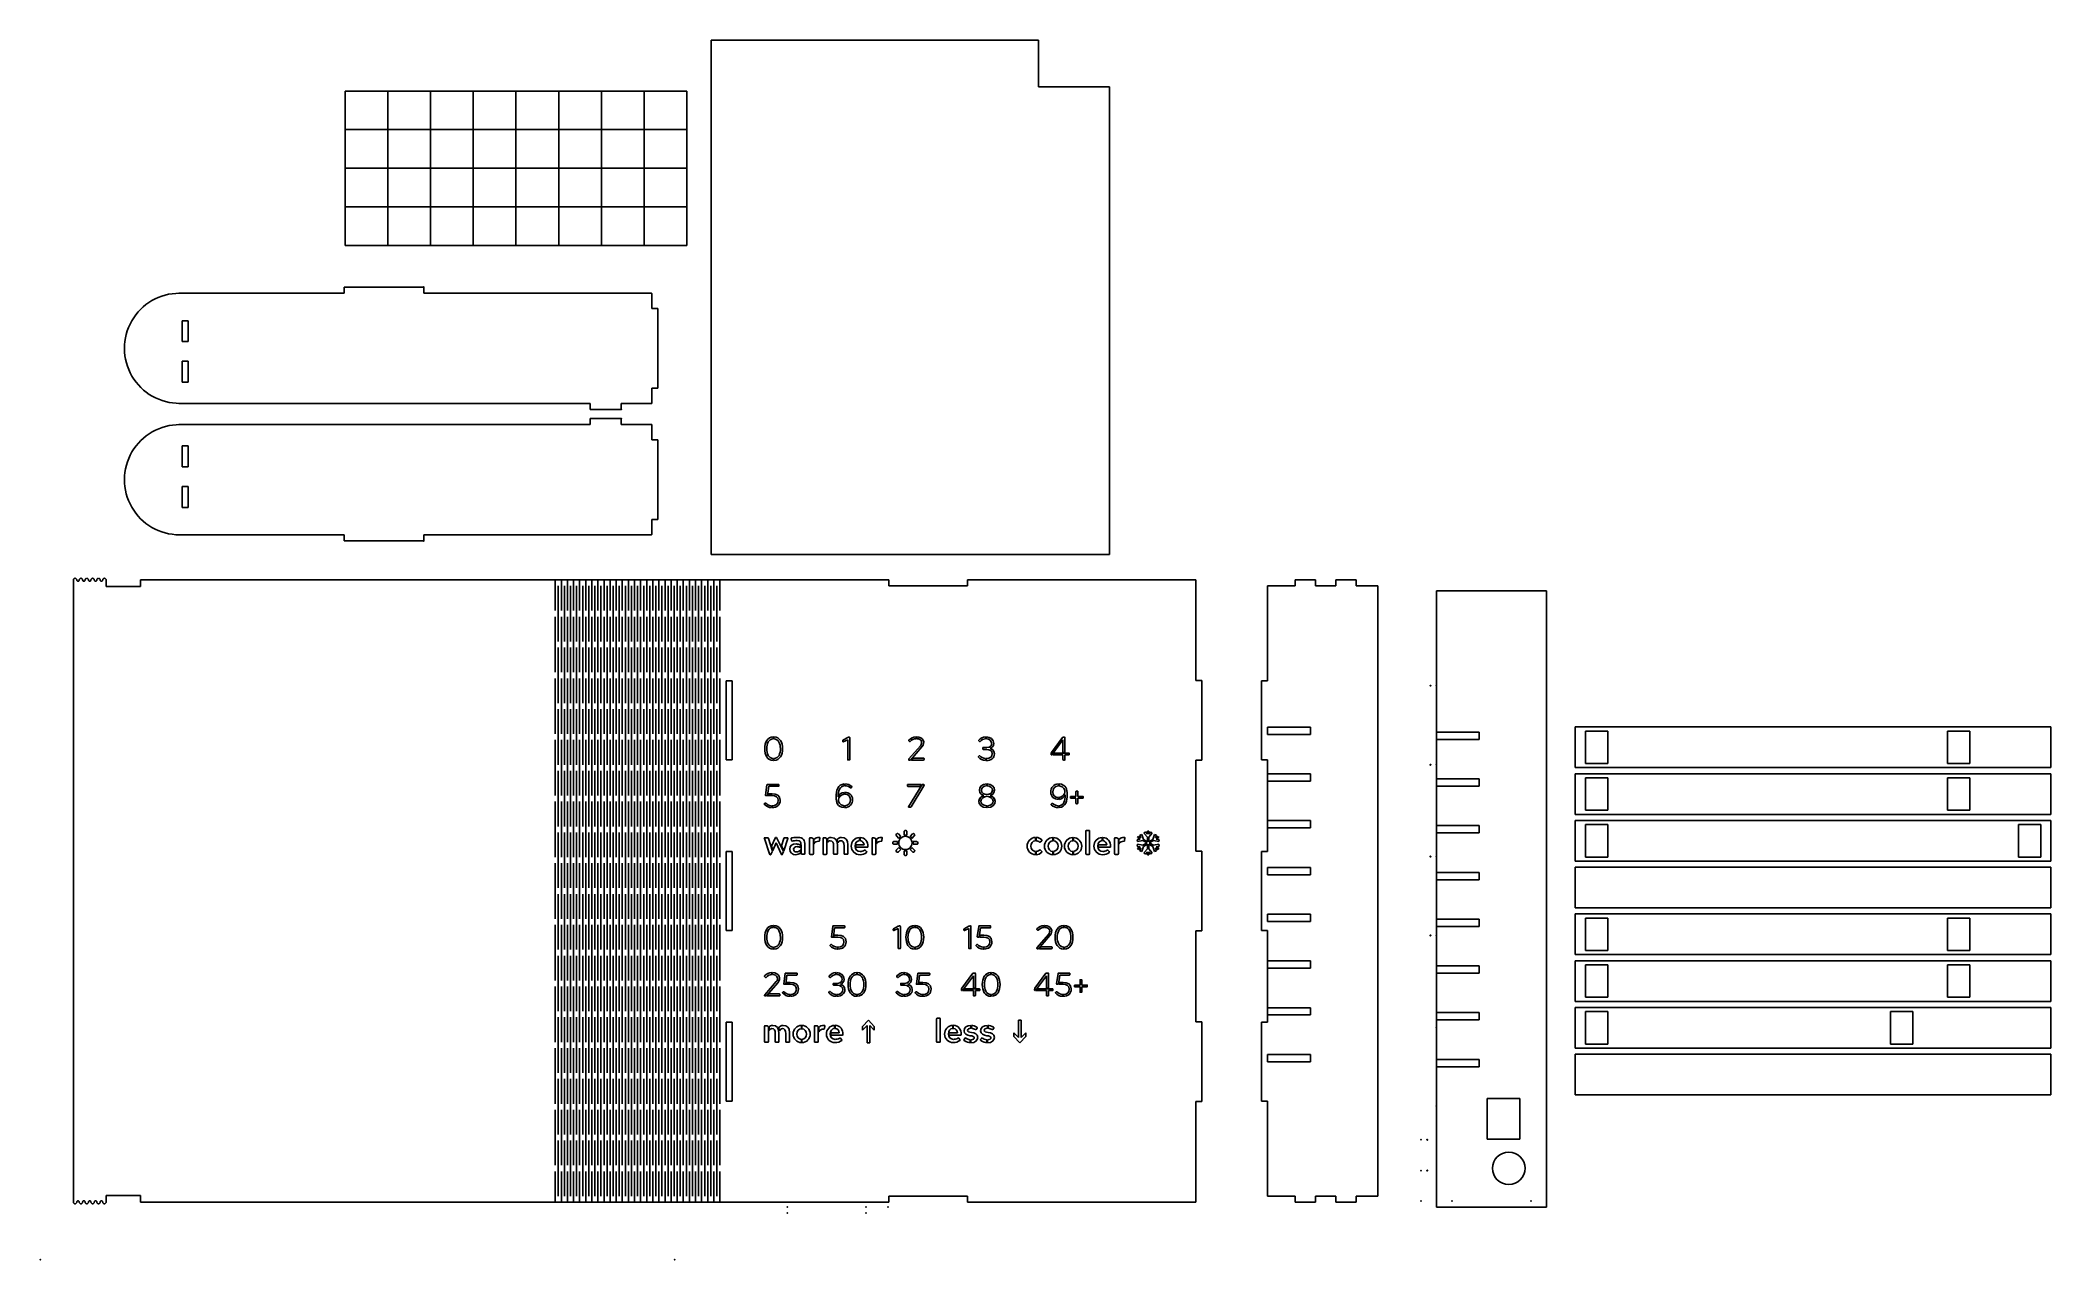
# Model space of a CAD drawing. Header units: centimetres. Extents: x 0 to 98.9, y 0 to 60.
import ezdxf

# ---------------------------------------------------------------- set-up
doc = ezdxf.new("R2010")
doc.units = ezdxf.units.CM
doc.header["$MEASUREMENT"] = 0
for name, color, linetype in [('librarydisplayBookMeasured-cut v5_Inner side', 7, 'Continuous'), ('librarydisplayBookMeasured-cut v5_Inner side slot', 7, 'Continuous'), ('librarydisplayBookMeasured-cut v5_light partitions', 7, 'Continuous'), ('librarydisplayBookMeasured-cut v5_sensor and wire holes', 7, 'Continuous'), ('librarydisplayBookMeasured-cut v5_Sketch7', 7, 'Continuous'), ('librarydisplayBookMeasured-cut v5_Support holes', 7, 'Continuous'), ('librarydisplayNEW v15_Front face', 7, 'Continuous'), ('librarydisplayNEW v15_LED supports', 7, 'Continuous')]:
    doc.layers.add(name, color=color, linetype=linetype)

# ---------------------------------------------------------------- blocks, each defined once
blk = doc.blocks.new('librarydisplayNEWv15')
at = {"layer": 'librarydisplayNEW v15_Front face'}
for p, q in [((4.857, 25.727), (4.857, 25.635)), ((4.887, 25.635), (4.887, 25.727)), ((11.877, 25.727), (11.877, 25.635)), ((11.91, 25.635), (11.91, 25.727)), ((15.296, 25.727), (15.296, 25.635)), ((15.336, 25.635), (15.336, 25.727)), ((8.273, 25.498), (8.273, 25.538)), ((8.284, 25.561), (8.517, 25.69)), ((8.517, 25.583), (8.295, 25.483)), ((8.517, 24.612), (8.517, 25.583)), ((8.561, 25.709), (8.599, 25.709)), ((8.621, 25.687), (8.621, 24.612)), ((11.558, 25.498), (11.521, 25.535)), ((11.529, 24.642), (12.092, 25.29)), ((12.166, 25.235), (11.606, 24.586)), ((11.877, 25.635), (11.88, 25.635)), ((14.944, 24.757), (14.977, 24.794)), ((14.999, 25.498), (14.962, 25.535)), ((15.162, 25.135), (15.162, 25.179)), ((15.185, 25.201), (15.362, 25.201)), ((15.355, 25.112), (15.185, 25.112)), ((15.296, 25.635), (15.299, 25.635)), ((18.518, 24.868), (18.518, 24.912)), ((18.533, 24.957), (19.074, 25.694)), ((18.559, 24.846), (18.537, 24.846)), ((19.1, 25.579), (18.559, 24.846)), ((18.6, 24.846), (18.663, 24.931)), ((19.1, 24.846), (18.6, 24.846)), ((18.663, 24.931), (19.389, 24.931)), ((19.1, 25.705), (19.178, 25.705)), ((19.1, 24.964), (19.1, 25.579)), ((19.2, 24.964), (19.1, 24.964)), ((19.1, 24.609), (19.1, 24.846)), ((19.2, 25.683), (19.2, 24.964)), ((19.389, 24.846), (19.2, 24.846)), ((19.2, 24.846), (19.2, 24.609)), ((19.411, 24.909), (19.411, 24.868)), ((4.857, 24.657), (4.857, 24.564)), ((4.887, 24.564), (4.887, 24.657)), ((8.599, 24.59), (8.539, 24.59)), ((11.517, 24.598), (11.517, 24.612)), ((11.606, 24.586), (11.529, 24.586)), ((11.651, 24.586), (11.729, 24.679)), ((12.247, 24.586), (11.651, 24.586)), ((11.729, 24.679), (12.247, 24.679)), ((12.269, 24.657), (12.269, 24.609)), ((15.299, 24.657), (15.299, 24.564)), ((15.333, 24.564), (15.333, 24.657)), ((19.178, 24.586), (19.122, 24.586)), ((4.476, 22.857), (4.546, 23.364)), ((4.568, 22.834), (4.498, 22.834)), ((4.568, 23.386), (5.109, 23.386)), ((4.631, 23.294), (4.568, 22.834)), ((4.594, 22.834), (4.605, 22.927)), ((4.794, 22.834), (4.594, 22.834)), ((4.605, 22.927), (4.794, 22.927)), ((5.109, 23.294), (4.631, 23.294)), ((5.131, 23.364), (5.131, 23.316)), ((8.347, 23.409), (8.347, 23.316)), ((8.347, 22.997), (8.347, 22.912)), ((8.38, 23.32), (8.38, 23.409)), ((8.38, 22.912), (8.38, 22.997)), ((8.721, 23.249), (8.687, 23.212)), ((11.458, 23.312), (11.458, 23.364)), ((11.48, 23.386), (12.136, 23.386)), ((12.077, 23.29), (11.48, 23.29)), ((11.51, 22.29), (12.173, 23.386)), ((12.258, 23.323), (11.629, 22.286)), ((12.136, 23.386), (12.077, 23.29)), ((12.173, 23.386), (12.255, 23.386)), ((12.273, 23.368), (12.273, 23.36)), ((15.203, 22.838), (15.203, 22.842)), ((15.348, 23.409), (15.348, 23.316)), ((15.377, 23.409), (15.381, 23.409)), ((15.377, 23.316), (15.377, 23.409)), ((15.529, 22.842), (15.529, 22.838)), ((18.878, 23.409), (18.878, 23.316)), ((18.911, 23.316), (18.911, 23.409)), ((19.474, 22.731), (19.474, 22.771)), ((19.496, 22.794), (19.744, 22.794)), ((19.744, 22.794), (19.744, 23.038)), ((19.767, 23.06), (19.811, 23.06)), ((19.83, 22.797), (20.078, 22.797)), ((19.833, 22.797), (19.83, 22.797)), ((19.833, 23.038), (19.833, 22.797)), ((20.1, 22.775), (20.1, 22.731)), ((4.413, 22.434), (4.45, 22.471)), ((4.772, 22.334), (4.772, 22.245)), ((4.798, 22.245), (4.798, 22.338)), ((4.798, 22.338), (4.802, 22.338)), ((8.347, 22.338), (8.347, 22.245)), ((8.38, 22.245), (8.38, 22.338)), ((11.599, 22.268), (11.525, 22.268)), ((15.351, 22.338), (15.351, 22.245)), ((15.385, 22.245), (15.385, 22.338)), ((18.526, 22.416), (18.559, 22.453)), ((18.878, 22.742), (18.878, 22.657)), ((18.878, 22.338), (18.878, 22.245)), ((18.911, 22.653), (18.911, 22.742)), ((18.911, 22.249), (18.911, 22.338)), ((19.744, 22.708), (19.496, 22.708)), ((19.744, 22.46), (19.744, 22.708)), ((19.807, 22.438), (19.767, 22.438)), ((20.078, 22.708), (19.83, 22.708)), ((19.83, 22.708), (19.83, 22.46)), ((4.983, 20.782), (4.994, 20.782)), ((9.095, 20.775), (9.095, 20.623)), ((9.121, 20.627), (9.121, 20.779)), ((11.036, 20.734), (10.917, 20.853)), ((11.014, 20.949), (11.128, 20.827)), ((11.288, 20.89), (11.288, 21.06)), ((11.421, 21.06), (11.421, 20.89)), ((11.58, 20.83), (11.699, 20.949)), ((11.791, 20.853), (11.673, 20.734)), ((17.752, 20.779), (17.752, 20.616)), ((17.781, 20.619), (17.781, 20.779)), ((18.603, 20.775), (18.603, 20.612)), ((18.633, 20.612), (18.633, 20.775)), ((19.585, 20.775), (19.585, 20.612)), ((19.615, 20.612), (19.615, 20.775)), ((20.233, 19.978), (20.233, 21.093)), ((20.267, 21.127), (20.381, 21.127)), ((20.415, 21.093), (20.415, 19.978)), ((21.03, 20.775), (21.03, 20.623)), ((21.056, 20.627), (21.056, 20.779)), ((22.774, 20.771), (22.808, 20.827)), ((22.904, 20.697), (22.774, 20.771)), ((22.808, 20.827), (22.937, 20.753)), ((22.889, 20.897), (22.978, 20.93)), ((22.937, 20.753), (22.889, 20.897)), ((22.978, 20.93), (23.06, 20.682)), ((23.086, 20.993), (23.156, 21.056)), ((23.26, 20.797), (23.086, 20.993)), ((23.156, 21.056), (23.256, 20.942)), ((23.256, 21.09), (23.323, 21.09)), ((23.256, 20.942), (23.256, 21.09)), ((23.263, 20.56), (23.26, 20.797)), ((23.323, 20.797), (23.319, 20.56)), ((23.323, 21.09), (23.323, 20.942)), ((23.323, 20.942), (23.423, 21.056)), ((23.497, 20.993), (23.323, 20.797)), ((23.423, 21.056), (23.497, 20.993)), ((23.523, 20.682), (23.608, 20.93)), ((23.608, 20.93), (23.697, 20.897)), ((23.697, 20.897), (23.649, 20.753)), ((23.649, 20.753), (23.778, 20.827)), ((23.812, 20.771), (23.682, 20.697)), ((23.778, 20.827), (23.812, 20.771)), ((4.668, 19.964), (4.416, 20.727)), ((4.431, 20.76), (4.572, 20.76)), ((4.613, 20.73), (4.809, 20.097)), ((4.716, 19.927), (4.694, 19.927)), ((4.809, 20.097), (4.75, 19.964)), ((4.765, 20.345), (4.95, 20.749)), ((4.828, 20.141), (4.765, 20.345)), ((4.991, 20.508), (4.828, 20.141)), ((5.242, 19.964), (4.991, 20.508)), ((5.028, 20.749), (5.354, 20.082)), ((5.254, 20.36), (5.368, 20.727)), ((5.368, 20.127), (5.254, 20.36)), ((5.287, 19.927), (5.276, 19.927)), ((5.354, 20.082), (5.313, 19.964)), ((5.565, 20.727), (5.368, 20.127)), ((5.413, 20.76), (5.55, 20.76)), ((5.757, 20.634), (5.739, 20.712)), ((6.187, 20.423), (6.187, 20.293)), ((6.187, 20.149), (6.187, 20.004)), ((6.22, 20.412), (6.217, 20.412)), ((6.22, 19.982), (6.22, 20.412)), ((6.369, 19.949), (6.272, 19.949)), ((6.402, 20.393), (6.402, 19.982)), ((6.643, 19.978), (6.643, 20.727)), ((6.676, 20.76), (6.735, 20.76)), ((6.791, 19.945), (6.676, 19.945)), ((6.828, 19.978), (6.824, 19.978)), ((6.828, 20.712), (6.828, 19.978)), ((6.854, 20.671), (6.85, 20.671)), ((6.854, 20.467), (6.854, 20.671)), ((7.146, 20.745), (7.128, 20.627)), ((7.302, 19.978), (7.302, 20.727)), ((7.335, 20.76), (7.395, 20.76)), ((7.45, 19.945), (7.335, 19.945)), ((7.454, 20.741), (7.483, 20.697)), ((7.483, 20.697), (7.483, 19.978)), ((7.517, 20.697), (7.513, 20.697)), ((7.517, 20.53), (7.517, 20.697)), ((7.824, 19.982), (7.824, 20.371)), ((7.972, 19.949), (7.858, 19.949)), ((8.006, 20.39), (8.006, 19.982)), ((8.343, 19.982), (8.343, 20.371)), ((8.491, 19.949), (8.376, 19.949)), ((8.524, 20.412), (8.524, 19.982)), ((8.88, 20.353), (8.88, 20.345)), ((9.476, 20.293), (8.91, 20.293)), ((8.913, 20.412), (9.324, 20.412)), ((9.395, 20.141), (9.443, 20.082)), ((9.713, 19.978), (9.713, 20.727)), ((9.747, 20.76), (9.806, 20.76)), ((9.862, 19.945), (9.747, 19.945)), ((9.899, 19.978), (9.895, 19.978)), ((9.899, 20.712), (9.899, 19.978)), ((9.925, 20.671), (9.921, 20.671)), ((9.925, 20.467), (9.925, 20.671)), ((10.217, 20.745), (10.199, 20.627)), ((10.799, 20.575), (10.969, 20.575)), ((10.969, 20.441), (10.799, 20.441)), ((10.917, 20.171), (11.036, 20.286)), ((11.128, 20.193), (11.01, 20.075)), ((11.288, 19.956), (11.288, 20.127)), ((11.421, 20.127), (11.421, 19.956)), ((11.695, 20.075), (11.58, 20.19)), ((11.673, 20.286), (11.791, 20.167)), ((11.736, 20.575), (11.906, 20.575)), ((11.906, 20.441), (11.736, 20.441)), ((17.752, 20.093), (17.752, 19.93)), ((17.781, 19.93), (17.781, 20.09)), ((18.059, 20.619), (18, 20.556)), ((18, 20.153), (18.059, 20.09)), ((18.603, 20.086), (18.603, 19.927)), ((18.633, 19.927), (18.633, 20.086)), ((19.585, 20.086), (19.585, 19.927)), ((19.615, 19.927), (19.615, 20.086)), ((20.381, 19.945), (20.267, 19.945)), ((20.815, 20.353), (20.815, 20.345)), ((21.411, 20.293), (20.845, 20.293)), ((20.848, 20.412), (21.259, 20.412)), ((21.33, 20.141), (21.378, 20.082)), ((21.645, 19.978), (21.645, 20.727)), ((21.678, 20.76), (21.737, 20.76)), ((21.796, 19.945), (21.678, 19.945)), ((21.83, 20.712), (21.83, 19.978)), ((21.859, 20.671), (21.856, 20.671)), ((21.859, 20.467), (21.859, 20.671)), ((22.152, 20.745), (22.134, 20.627)), ((22.756, 20.667), (22.904, 20.697)), ((22.774, 20.571), (22.756, 20.667)), ((22.756, 20.349), (22.774, 20.445)), ((22.904, 20.319), (22.756, 20.349)), ((23.03, 20.623), (22.774, 20.571)), ((22.774, 20.445), (23.03, 20.393)), ((22.774, 20.245), (22.904, 20.319)), ((22.808, 20.186), (22.774, 20.245)), ((22.937, 20.26), (22.808, 20.186)), ((22.889, 20.115), (22.937, 20.26)), ((22.978, 20.082), (22.889, 20.115)), ((23.06, 20.33), (22.978, 20.082)), ((23.237, 20.508), (23.03, 20.623)), ((23.03, 20.393), (23.237, 20.508)), ((23.06, 20.682), (23.263, 20.56)), ((23.263, 20.453), (23.06, 20.33)), ((23.086, 20.019), (23.26, 20.216)), ((23.156, 19.956), (23.086, 20.019)), ((23.256, 20.071), (23.156, 19.956)), ((23.256, 19.923), (23.256, 20.071)), ((23.323, 19.923), (23.256, 19.923)), ((23.26, 20.216), (23.263, 20.453)), ((23.319, 20.56), (23.523, 20.682)), ((23.319, 20.453), (23.323, 20.216)), ((23.523, 20.33), (23.319, 20.453)), ((23.323, 20.216), (23.497, 20.019)), ((23.423, 19.956), (23.323, 20.071)), ((23.323, 20.071), (23.323, 19.923)), ((23.556, 20.623), (23.349, 20.508)), ((23.349, 20.508), (23.556, 20.393)), ((23.497, 20.019), (23.423, 19.956)), ((23.608, 20.082), (23.523, 20.33)), ((23.812, 20.571), (23.556, 20.623)), ((23.556, 20.393), (23.812, 20.445)), ((23.697, 20.115), (23.608, 20.082)), ((23.649, 20.26), (23.697, 20.115)), ((23.778, 20.186), (23.649, 20.26)), ((23.682, 20.697), (23.83, 20.667)), ((23.83, 20.349), (23.682, 20.319)), ((23.682, 20.319), (23.812, 20.245)), ((23.812, 20.245), (23.778, 20.186)), ((23.83, 20.667), (23.812, 20.571)), ((23.812, 20.445), (23.83, 20.349)), ((4.857, 16.448), (4.857, 16.356)), ((4.887, 16.356), (4.887, 16.448)), ((7.713, 15.896), (7.784, 16.404)), ((7.81, 15.874), (7.735, 15.874)), ((7.806, 16.426), (8.347, 16.426)), ((7.873, 16.334), (7.81, 15.874)), ((7.832, 15.874), (7.843, 15.967)), ((8.032, 15.874), (7.832, 15.874)), ((7.843, 15.967), (8.032, 15.967)), ((8.347, 16.334), (7.873, 16.334)), ((8.369, 16.404), (8.369, 16.356)), ((10.758, 16.215), (10.758, 16.256)), ((10.769, 16.278), (11.003, 16.408)), ((11.003, 16.3), (10.78, 16.2)), ((11.003, 15.33), (11.003, 16.3)), ((11.047, 16.426), (11.084, 16.426)), ((11.106, 16.404), (11.106, 15.33)), ((11.799, 16.448), (11.799, 16.356)), ((11.832, 16.356), (11.832, 16.448)), ((14.231, 16.215), (14.231, 16.256)), ((14.242, 16.278), (14.476, 16.408)), ((14.476, 16.3), (14.253, 16.2)), ((14.476, 15.33), (14.476, 16.3)), ((14.52, 16.426), (14.557, 16.426)), ((14.579, 16.404), (14.579, 15.33)), ((14.89, 15.896), (14.961, 16.404)), ((14.987, 15.874), (14.913, 15.874)), ((14.983, 16.426), (15.524, 16.426)), ((15.05, 16.334), (14.987, 15.874)), ((15.009, 15.874), (15.02, 15.967)), ((15.209, 15.874), (15.009, 15.874)), ((15.02, 15.967), (15.209, 15.967)), ((15.524, 16.334), (15.05, 16.334)), ((15.546, 16.404), (15.546, 16.356)), ((17.855, 16.215), (17.818, 16.252)), ((17.829, 15.359), (18.392, 16.008)), ((18.463, 15.952), (17.907, 15.304)), ((18.174, 16.445), (18.174, 16.352)), ((18.174, 16.352), (18.178, 16.352)), ((18.211, 16.445), (18.207, 16.445)), ((18.211, 16.352), (18.211, 16.445)), ((19.141, 16.448), (19.141, 16.356)), ((19.174, 16.356), (19.174, 16.448)), ((4.857, 15.378), (4.857, 15.285)), ((4.887, 15.285), (4.887, 15.378)), ((7.65, 15.474), (7.687, 15.511)), ((8.01, 15.374), (8.01, 15.285)), ((8.035, 15.285), (8.035, 15.378)), ((8.035, 15.378), (8.039, 15.378)), ((11.084, 15.308), (11.025, 15.308)), ((11.799, 15.378), (11.799, 15.285)), ((11.832, 15.285), (11.832, 15.378)), ((14.557, 15.308), (14.498, 15.308)), ((14.828, 15.474), (14.865, 15.511)), ((15.187, 15.374), (15.187, 15.285)), ((15.213, 15.285), (15.213, 15.378)), ((15.213, 15.378), (15.216, 15.378)), ((17.818, 15.315), (17.818, 15.33)), ((17.907, 15.304), (17.829, 15.304)), ((17.944, 15.304), (18.026, 15.396)), ((18.544, 15.304), (17.944, 15.304)), ((18.026, 15.396), (18.544, 15.396)), ((18.567, 15.374), (18.567, 15.326)), ((19.141, 15.378), (19.141, 15.285)), ((19.174, 15.285), (19.174, 15.378)), ((4.468, 13.896), (4.431, 13.933)), ((4.787, 14.126), (4.787, 14.033)), ((4.787, 14.033), (4.791, 14.033)), ((4.82, 14.033), (4.82, 14.126)), ((5.372, 13.574), (5.443, 14.081)), ((5.465, 14.104), (6.006, 14.104)), ((5.528, 14.011), (5.465, 13.552)), ((6.006, 14.011), (5.528, 14.011)), ((6.028, 14.081), (6.028, 14.033)), ((7.643, 13.896), (7.606, 13.933)), ((7.939, 14.126), (7.939, 14.033)), ((7.939, 14.033), (7.943, 14.033)), ((7.98, 14.033), (7.98, 14.126)), ((8.958, 14.126), (8.958, 14.033)), ((8.987, 14.033), (8.987, 14.126)), ((10.962, 13.896), (10.925, 13.933)), ((11.258, 14.126), (11.258, 14.033)), ((11.258, 14.033), (11.262, 14.033)), ((11.295, 14.033), (11.295, 14.126)), ((11.895, 13.574), (11.966, 14.081)), ((11.988, 14.104), (12.529, 14.104)), ((12.055, 14.011), (11.992, 13.552)), ((12.529, 14.011), (12.055, 14.011)), ((12.551, 14.081), (12.551, 14.033)), ((14.129, 13.359), (14.67, 14.096)), ((14.696, 13.978), (14.155, 13.248)), ((14.696, 14.107), (14.773, 14.107)), ((14.696, 13.363), (14.696, 13.978)), ((14.796, 14.085), (14.796, 13.367)), ((15.555, 14.126), (15.555, 14.033)), ((15.588, 14.033), (15.588, 14.126)), ((17.726, 13.359), (18.266, 14.096)), ((18.292, 13.978), (17.751, 13.248)), ((18.292, 14.107), (18.37, 14.107)), ((18.292, 13.363), (18.292, 13.978)), ((18.392, 14.085), (18.392, 13.367)), ((18.792, 13.574), (18.863, 14.081)), ((18.885, 14.104), (19.422, 14.104)), ((18.948, 14.011), (18.885, 13.552)), ((19.422, 14.011), (18.948, 14.011)), ((19.444, 14.081), (19.444, 14.033)), ((4.428, 12.996), (4.428, 13.011)), ((4.439, 13.041), (5.002, 13.689)), ((4.517, 12.985), (4.439, 12.985)), ((5.076, 13.633), (4.517, 12.985)), ((4.561, 12.985), (4.639, 13.078)), ((5.157, 12.985), (4.561, 12.985)), ((4.639, 13.078), (5.157, 13.078)), ((5.18, 13.055), (5.18, 13.007)), ((5.309, 13.152), (5.346, 13.189)), ((5.465, 13.552), (5.394, 13.552)), ((5.491, 13.552), (5.502, 13.644)), ((5.691, 13.552), (5.491, 13.552)), ((5.502, 13.644), (5.691, 13.644)), ((5.669, 13.052), (5.669, 12.963)), ((5.694, 12.963), (5.694, 13.055)), ((5.694, 13.055), (5.698, 13.055)), ((7.587, 13.155), (7.621, 13.192)), ((7.806, 13.533), (7.806, 13.578)), ((7.828, 13.6), (8.006, 13.6)), ((7.998, 13.511), (7.828, 13.511)), ((7.943, 13.055), (7.943, 12.963)), ((7.976, 12.963), (7.976, 13.055)), ((8.958, 13.055), (8.958, 12.963)), ((8.987, 12.963), (8.987, 13.055)), ((10.906, 13.155), (10.94, 13.192)), ((11.121, 13.533), (11.121, 13.578)), ((11.143, 13.6), (11.321, 13.6)), ((11.314, 13.511), (11.143, 13.511)), ((11.262, 13.055), (11.262, 12.963)), ((11.291, 12.963), (11.291, 13.055)), ((11.829, 13.152), (11.866, 13.189)), ((11.992, 13.552), (11.917, 13.552)), ((12.014, 13.552), (12.025, 13.644)), ((12.214, 13.552), (12.014, 13.552)), ((12.025, 13.644), (12.214, 13.644)), ((12.188, 13.052), (12.188, 12.963)), ((12.217, 12.963), (12.217, 13.055)), ((12.217, 13.055), (12.221, 13.055)), ((14.114, 13.27), (14.114, 13.315)), ((14.155, 13.248), (14.133, 13.248)), ((14.196, 13.244), (14.258, 13.329)), ((14.696, 13.244), (14.196, 13.244)), ((14.258, 13.329), (14.985, 13.329)), ((14.696, 13.367), (14.696, 13.363)), ((14.796, 13.367), (14.696, 13.367)), ((14.696, 13.007), (14.696, 13.244)), ((14.773, 12.985), (14.718, 12.985)), ((14.796, 13.244), (14.796, 13.007)), ((14.985, 13.244), (14.796, 13.244)), ((15.007, 13.307), (15.007, 13.267)), ((15.555, 13.055), (15.555, 12.963)), ((15.588, 12.963), (15.588, 13.055)), ((17.711, 13.27), (17.711, 13.315)), ((17.751, 13.248), (17.729, 13.248)), ((17.792, 13.244), (17.855, 13.329)), ((18.292, 13.244), (17.792, 13.244)), ((17.855, 13.329), (18.581, 13.329)), ((18.392, 13.367), (18.292, 13.367)), ((18.292, 13.367), (18.292, 13.363)), ((18.292, 13.007), (18.292, 13.244)), ((18.37, 12.985), (18.315, 12.985)), ((18.392, 13.244), (18.392, 13.007)), ((18.581, 13.244), (18.392, 13.244)), ((18.603, 13.307), (18.603, 13.267)), ((18.729, 13.152), (18.766, 13.189)), ((18.885, 13.552), (18.815, 13.552)), ((18.911, 13.552), (18.922, 13.644)), ((19.111, 13.552), (18.911, 13.552)), ((18.922, 13.644), (19.111, 13.644)), ((19.089, 13.052), (19.089, 12.963)), ((19.115, 12.963), (19.115, 13.055)), ((19.115, 13.055), (19.118, 13.055)), ((19.674, 13.452), (19.674, 13.492)), ((19.696, 13.515), (19.944, 13.515)), ((19.944, 13.429), (19.696, 13.429)), ((19.944, 13.515), (19.944, 13.759)), ((19.944, 13.181), (19.944, 13.429)), ((19.967, 13.781), (20.011, 13.781)), ((20.007, 13.159), (19.967, 13.159)), ((20.03, 13.518), (20.278, 13.518)), ((20.033, 13.518), (20.03, 13.518)), ((20.278, 13.429), (20.03, 13.429)), ((20.03, 13.429), (20.03, 13.181)), ((20.033, 13.759), (20.033, 13.518)), ((20.3, 13.496), (20.3, 13.452)), ((12.921, 11.881), (13.036, 11.881)), ((4.431, 10.737), (4.431, 11.485)), ((4.465, 11.518), (4.524, 11.518)), ((4.583, 11.5), (4.613, 11.455)), ((4.613, 11.455), (4.613, 10.737)), ((4.646, 11.451), (4.642, 11.451)), ((4.646, 11.285), (4.646, 11.451)), ((4.953, 10.737), (4.953, 11.125)), ((5.135, 11.144), (5.135, 10.737)), ((5.472, 10.737), (5.472, 11.125)), ((5.654, 11.166), (5.654, 10.737)), ((6.239, 11.533), (6.239, 11.37)), ((6.265, 11.37), (6.265, 11.533)), ((6.883, 10.737), (6.883, 11.485)), ((6.917, 11.518), (6.976, 11.518)), ((7.069, 11.47), (7.069, 10.737)), ((7.098, 11.426), (7.094, 11.426)), ((7.098, 11.222), (7.098, 11.426)), ((7.391, 11.5), (7.372, 11.381)), ((7.654, 11.111), (7.654, 11.103)), ((8.25, 11.051), (7.683, 11.051)), ((7.687, 11.17), (8.098, 11.17)), ((7.869, 11.533), (7.869, 11.381)), ((7.895, 11.385), (7.895, 11.537)), ((8.169, 10.9), (8.217, 10.84)), ((9.247, 11.477), (9.532, 11.789)), ((9.469, 11.522), (9.247, 11.3)), ((9.247, 11.3), (9.247, 11.477)), ((9.469, 10.677), (9.469, 11.522)), ((9.532, 11.789), (9.824, 11.477)), ((9.824, 11.3), (9.602, 11.522)), ((9.602, 11.522), (9.602, 10.677)), ((9.824, 11.477), (9.824, 11.3)), ((12.888, 10.733), (12.888, 11.848)), ((13.069, 11.848), (13.069, 10.733)), ((13.469, 11.111), (13.469, 11.103)), ((14.066, 11.051), (13.499, 11.051)), ((13.503, 11.17), (13.914, 11.17)), ((13.684, 11.533), (13.684, 11.381)), ((13.71, 11.385), (13.71, 11.537)), ((13.984, 10.9), (14.032, 10.84)), ((14.236, 10.833), (14.273, 10.892)), ((14.577, 11.529), (14.577, 11.388)), ((14.603, 11.392), (14.603, 11.529)), ((14.877, 11.396), (14.84, 11.337)), ((15.055, 10.833), (15.092, 10.892)), ((15.396, 11.529), (15.396, 11.388)), ((15.421, 11.392), (15.421, 11.529)), ((15.696, 11.396), (15.659, 11.337)), ((16.692, 11.166), (16.914, 10.944)), ((16.692, 10.988), (16.692, 11.166)), ((16.985, 10.677), (16.692, 10.988)), ((16.914, 10.944), (16.914, 11.789)), ((16.914, 11.789), (17.048, 11.789)), ((17.27, 10.988), (16.985, 10.677)), ((17.048, 11.789), (17.048, 10.944)), ((17.048, 10.944), (17.27, 11.166)), ((17.27, 11.166), (17.27, 10.988)), ((4.579, 10.703), (4.465, 10.703)), ((5.102, 10.703), (4.987, 10.703)), ((5.62, 10.703), (5.505, 10.703)), ((6.239, 10.844), (6.239, 10.685)), ((6.265, 10.685), (6.265, 10.844)), ((7.032, 10.703), (6.917, 10.703)), ((7.069, 10.737), (7.065, 10.737)), ((9.602, 10.677), (9.469, 10.677)), ((13.036, 10.7), (12.921, 10.7)), ((14.547, 10.825), (14.547, 10.685)), ((14.573, 10.681), (14.573, 10.825)), ((15.366, 10.825), (15.366, 10.685)), ((15.392, 10.681), (15.392, 10.825))]:
    blk.add_line(p, q, dxfattribs=at)
for points in [[(4.435, 25.146), (4.435, 25.453), (4.565, 25.716), (4.857, 25.727)], [(4.887, 25.727), (5.18, 25.716), (5.309, 25.457), (5.309, 25.146)], [(11.521, 25.564), (11.617, 25.661), (11.732, 25.724), (11.877, 25.727)], [(11.91, 25.727), (12.236, 25.72), (12.351, 25.446), (12.166, 25.235)], [(14.962, 25.564), (15.055, 25.657), (15.151, 25.724), (15.296, 25.727)], [(15.336, 25.727), (15.518, 25.72), (15.699, 25.616), (15.699, 25.394)], [(4.857, 24.564), (4.565, 24.572), (4.435, 24.835), (4.435, 25.146)], [(4.857, 25.635), (4.62, 25.627), (4.539, 25.379), (4.539, 25.146)], [(4.539, 25.146), (4.539, 24.912), (4.62, 24.668), (4.857, 24.657)], [(5.206, 25.146), (5.206, 25.379), (5.124, 25.624), (4.887, 25.635)], [(4.887, 24.657), (5.128, 24.668), (5.206, 24.912), (5.206, 25.146)], [(5.309, 25.146), (5.309, 24.838), (5.18, 24.575), (4.887, 24.564)], [(8.273, 25.538), (8.273, 25.55), (8.273, 25.553), (8.284, 25.561)], [(8.295, 25.483), (8.28, 25.479), (8.273, 25.483), (8.273, 25.498)], [(8.517, 25.69), (8.536, 25.701), (8.547, 25.709), (8.561, 25.709)], [(8.599, 25.709), (8.617, 25.709), (8.621, 25.701), (8.621, 25.687)], [(11.521, 25.535), (11.51, 25.546), (11.51, 25.553), (11.521, 25.564)], [(11.592, 25.498), (11.58, 25.487), (11.569, 25.487), (11.558, 25.498)], [(11.88, 25.635), (11.773, 25.631), (11.673, 25.587), (11.592, 25.498)], [(12.092, 25.29), (12.21, 25.424), (12.158, 25.627), (11.91, 25.635)], [(14.944, 24.727), (14.933, 24.738), (14.936, 24.746), (14.944, 24.757)], [(15.299, 24.564), (15.151, 24.568), (15.036, 24.635), (14.944, 24.727)], [(14.962, 25.535), (14.955, 25.546), (14.951, 25.553), (14.962, 25.564)], [(14.977, 24.794), (14.988, 24.805), (14.996, 24.805), (15.01, 24.794)], [(15.029, 25.498), (15.018, 25.487), (15.007, 25.487), (14.999, 25.498)], [(15.01, 24.794), (15.07, 24.731), (15.173, 24.664), (15.299, 24.657)], [(15.299, 25.635), (15.181, 25.631), (15.088, 25.564), (15.029, 25.498)], [(15.162, 25.179), (15.162, 25.194), (15.166, 25.201), (15.185, 25.201)], [(15.185, 25.112), (15.166, 25.112), (15.162, 25.116), (15.162, 25.135)], [(15.333, 24.657), (15.536, 24.661), (15.629, 24.749), (15.629, 24.905)], [(15.733, 24.898), (15.733, 24.675), (15.57, 24.568), (15.333, 24.564)], [(15.599, 25.387), (15.599, 25.538), (15.488, 25.627), (15.336, 25.635)], [(15.629, 24.905), (15.629, 25.024), (15.514, 25.112), (15.355, 25.112)], [(15.362, 25.201), (15.551, 25.201), (15.599, 25.324), (15.599, 25.387)], [(15.699, 25.394), (15.699, 25.272), (15.599, 25.179), (15.518, 25.157)], [(15.518, 25.157), (15.599, 25.135), (15.733, 25.061), (15.733, 24.898)], [(18.518, 24.912), (18.518, 24.931), (18.522, 24.938), (18.533, 24.957)], [(18.537, 24.846), (18.526, 24.846), (18.518, 24.849), (18.518, 24.868)], [(19.074, 25.694), (19.081, 25.701), (19.085, 25.705), (19.1, 25.705)], [(19.178, 25.705), (19.196, 25.705), (19.2, 25.698), (19.2, 25.683)], [(19.389, 24.931), (19.404, 24.931), (19.411, 24.927), (19.411, 24.909)], [(19.411, 24.868), (19.411, 24.849), (19.407, 24.846), (19.389, 24.846)], [(8.539, 24.59), (8.521, 24.59), (8.517, 24.594), (8.517, 24.612)], [(8.621, 24.612), (8.621, 24.594), (8.617, 24.59), (8.599, 24.59)], [(11.517, 24.612), (11.517, 24.623), (11.521, 24.631), (11.529, 24.642)], [(11.529, 24.586), (11.517, 24.586), (11.517, 24.59), (11.517, 24.598)], [(12.247, 24.679), (12.266, 24.679), (12.269, 24.675), (12.269, 24.657)], [(12.269, 24.609), (12.269, 24.59), (12.266, 24.586), (12.247, 24.586)], [(19.122, 24.586), (19.107, 24.586), (19.1, 24.59), (19.1, 24.609)], [(19.2, 24.609), (19.2, 24.59), (19.196, 24.586), (19.178, 24.586)], [(4.498, 22.834), (4.479, 22.834), (4.472, 22.838), (4.476, 22.857)], [(4.546, 23.364), (4.546, 23.383), (4.55, 23.386), (4.568, 23.386)], [(4.794, 22.927), (5.017, 22.927), (5.194, 22.849), (5.194, 22.608)], [(5.094, 22.605), (5.094, 22.775), (4.976, 22.834), (4.794, 22.834)], [(5.109, 23.386), (5.124, 23.386), (5.131, 23.383), (5.131, 23.364)], [(5.131, 23.316), (5.131, 23.301), (5.124, 23.294), (5.109, 23.294)], [(7.943, 22.749), (7.943, 23.075), (8.024, 23.394), (8.347, 23.409)], [(8.347, 22.245), (8.006, 22.257), (7.943, 22.52), (7.943, 22.749)], [(8.347, 23.316), (8.124, 23.301), (8.047, 23.068), (8.047, 22.783)], [(8.047, 22.783), (8.091, 22.886), (8.184, 22.983), (8.347, 22.997)], [(8.347, 22.912), (8.191, 22.897), (8.058, 22.764), (8.058, 22.627)], [(8.38, 23.409), (8.521, 23.409), (8.617, 23.368), (8.721, 23.279)], [(8.65, 23.212), (8.558, 23.294), (8.487, 23.32), (8.38, 23.32)], [(8.38, 22.997), (8.584, 23.001), (8.754, 22.871), (8.754, 22.645)], [(8.65, 22.645), (8.65, 22.808), (8.524, 22.908), (8.38, 22.912)], [(8.687, 23.212), (8.676, 23.201), (8.665, 23.197), (8.65, 23.212)], [(8.721, 23.279), (8.732, 23.268), (8.732, 23.26), (8.721, 23.249)], [(11.458, 23.364), (11.458, 23.383), (11.466, 23.386), (11.48, 23.386)], [(11.48, 23.29), (11.466, 23.29), (11.458, 23.294), (11.458, 23.312)], [(12.255, 23.386), (12.266, 23.386), (12.273, 23.383), (12.273, 23.368)], [(12.273, 23.36), (12.273, 23.349), (12.269, 23.342), (12.258, 23.323)], [(14.966, 22.56), (14.966, 22.753), (15.159, 22.827), (15.203, 22.838)], [(14.992, 23.101), (14.992, 23.268), (15.125, 23.401), (15.348, 23.409)], [(15.203, 22.842), (15.162, 22.853), (14.992, 22.92), (14.992, 23.101)], [(15.37, 22.801), (15.222, 22.79), (15.07, 22.712), (15.07, 22.568)], [(15.348, 23.316), (15.196, 23.312), (15.092, 23.216), (15.092, 23.097)], [(15.092, 23.097), (15.092, 22.964), (15.222, 22.89), (15.362, 22.883)], [(15.362, 22.883), (15.503, 22.89), (15.633, 22.964), (15.633, 23.097)], [(15.666, 22.568), (15.666, 22.712), (15.514, 22.79), (15.37, 22.801)], [(15.633, 23.097), (15.633, 23.216), (15.529, 23.312), (15.377, 23.316)], [(15.381, 23.409), (15.603, 23.405), (15.736, 23.271), (15.736, 23.101)], [(15.736, 23.101), (15.736, 22.92), (15.566, 22.853), (15.529, 22.842)], [(15.529, 22.838), (15.573, 22.827), (15.766, 22.753), (15.766, 22.56)], [(18.503, 23.008), (18.503, 23.223), (18.641, 23.409), (18.878, 23.409)], [(18.878, 22.657), (18.67, 22.653), (18.503, 22.783), (18.503, 23.008)], [(18.878, 23.316), (18.696, 23.309), (18.607, 23.168), (18.607, 23.008)], [(18.607, 23.008), (18.607, 22.845), (18.733, 22.745), (18.878, 22.742)], [(18.911, 23.409), (19.252, 23.397), (19.315, 23.134), (19.315, 22.905)], [(19.2, 23.027), (19.2, 23.097), (19.159, 23.305), (18.911, 23.316)], [(18.911, 22.742), (19.063, 22.757), (19.2, 22.89), (19.2, 23.027)], [(19.315, 22.905), (19.315, 22.579), (19.241, 22.268), (18.911, 22.249)], [(18.911, 22.338), (19.137, 22.353), (19.211, 22.586), (19.211, 22.868)], [(19.211, 22.868), (19.167, 22.764), (19.07, 22.671), (18.911, 22.653)], [(19.474, 22.771), (19.474, 22.79), (19.478, 22.794), (19.496, 22.794)], [(19.744, 23.038), (19.744, 23.053), (19.748, 23.06), (19.767, 23.06)], [(19.811, 23.06), (19.826, 23.06), (19.833, 23.053), (19.833, 23.038)], [(20.078, 22.797), (20.093, 22.797), (20.1, 22.794), (20.1, 22.775)], [(4.413, 22.408), (4.402, 22.42), (4.405, 22.423), (4.413, 22.434)], [(4.772, 22.245), (4.624, 22.249), (4.509, 22.316), (4.413, 22.408)], [(4.45, 22.471), (4.461, 22.482), (4.468, 22.482), (4.479, 22.471)], [(4.479, 22.471), (4.539, 22.412), (4.631, 22.338), (4.772, 22.334)], [(5.194, 22.608), (5.194, 22.364), (5.031, 22.253), (4.798, 22.245)], [(4.802, 22.338), (4.98, 22.342), (5.094, 22.408), (5.094, 22.605)], [(8.058, 22.627), (8.058, 22.553), (8.098, 22.349), (8.347, 22.338)], [(8.38, 22.338), (8.558, 22.342), (8.65, 22.486), (8.65, 22.645)], [(8.754, 22.645), (8.754, 22.431), (8.617, 22.245), (8.38, 22.245)], [(11.525, 22.268), (11.514, 22.268), (11.503, 22.275), (11.51, 22.29)], [(11.629, 22.286), (11.621, 22.275), (11.614, 22.268), (11.599, 22.268)], [(15.351, 22.245), (15.081, 22.249), (14.966, 22.394), (14.966, 22.56)], [(15.07, 22.568), (15.07, 22.453), (15.151, 22.342), (15.351, 22.338)], [(15.385, 22.338), (15.592, 22.342), (15.666, 22.453), (15.666, 22.568)], [(15.766, 22.56), (15.766, 22.394), (15.655, 22.249), (15.385, 22.245)], [(18.526, 22.382), (18.515, 22.394), (18.515, 22.401), (18.526, 22.416)], [(18.878, 22.245), (18.737, 22.245), (18.626, 22.294), (18.526, 22.382)], [(18.559, 22.453), (18.57, 22.464), (18.581, 22.468), (18.596, 22.453)], [(18.596, 22.453), (18.689, 22.371), (18.774, 22.338), (18.878, 22.338)], [(19.496, 22.708), (19.478, 22.708), (19.474, 22.716), (19.474, 22.731)], [(19.767, 22.438), (19.748, 22.438), (19.744, 22.442), (19.744, 22.46)], [(19.83, 22.46), (19.83, 22.442), (19.822, 22.438), (19.807, 22.438)], [(20.1, 22.731), (20.1, 22.716), (20.096, 22.708), (20.078, 22.708)], [(4.95, 20.749), (4.961, 20.767), (4.965, 20.782), (4.983, 20.782)], [(4.994, 20.782), (5.009, 20.782), (5.016, 20.767), (5.028, 20.749)], [(5.761, 20.753), (5.78, 20.756), (5.924, 20.782), (6.043, 20.782)], [(6.043, 20.782), (6.35, 20.782), (6.402, 20.649), (6.402, 20.393)], [(6.85, 20.671), (6.906, 20.741), (6.995, 20.779), (7.113, 20.779)], [(7.113, 20.779), (7.146, 20.779), (7.15, 20.767), (7.146, 20.745)], [(7.513, 20.697), (7.561, 20.749), (7.624, 20.779), (7.698, 20.779)], [(7.698, 20.779), (7.928, 20.779), (8.006, 20.616), (8.006, 20.39)], [(7.98, 20.649), (8.039, 20.734), (8.121, 20.779), (8.217, 20.779)], [(8.217, 20.779), (8.395, 20.779), (8.524, 20.686), (8.524, 20.412)], [(8.691, 20.349), (8.691, 20.571), (8.869, 20.767), (9.095, 20.775)], [(9.121, 20.779), (9.38, 20.771), (9.51, 20.564), (9.51, 20.33)], [(9.921, 20.671), (9.976, 20.741), (10.065, 20.779), (10.184, 20.779)], [(10.184, 20.779), (10.217, 20.779), (10.221, 20.767), (10.217, 20.745)], [(10.899, 20.901), (10.899, 20.919), (10.906, 20.934), (10.917, 20.949)], [(10.917, 20.853), (10.902, 20.867), (10.899, 20.882), (10.899, 20.901)], [(10.917, 20.949), (10.925, 20.956), (10.932, 20.96), (10.939, 20.964)], [(10.939, 20.964), (10.947, 20.967), (10.954, 20.967), (10.965, 20.967)], [(10.965, 20.967), (10.973, 20.967), (10.98, 20.967), (10.991, 20.964)], [(10.991, 20.964), (10.999, 20.96), (11.006, 20.956), (11.014, 20.949)], [(11.128, 20.827), (11.091, 20.801), (11.062, 20.771), (11.036, 20.734)], [(11.125, 20.738), (11.154, 20.767), (11.188, 20.79), (11.228, 20.808)], [(11.228, 20.808), (11.269, 20.827), (11.31, 20.834), (11.354, 20.834)], [(11.288, 21.06), (11.288, 21.079), (11.295, 21.093), (11.306, 21.108)], [(11.321, 20.893), (11.31, 20.893), (11.299, 20.89), (11.288, 20.89)], [(11.306, 21.108), (11.317, 21.123), (11.336, 21.127), (11.354, 21.127)], [(11.354, 20.893), (11.343, 20.893), (11.332, 20.893), (11.321, 20.893)], [(11.354, 21.127), (11.373, 21.127), (11.388, 21.119), (11.402, 21.108)], [(11.388, 20.893), (11.377, 20.893), (11.365, 20.893), (11.354, 20.893)], [(11.354, 20.834), (11.399, 20.834), (11.44, 20.827), (11.48, 20.808)], [(11.421, 20.89), (11.41, 20.893), (11.399, 20.893), (11.388, 20.893)], [(11.402, 21.108), (11.417, 21.093), (11.421, 21.079), (11.421, 21.06)], [(11.48, 20.808), (11.521, 20.79), (11.554, 20.767), (11.584, 20.738)], [(11.632, 20.786), (11.617, 20.801), (11.599, 20.816), (11.58, 20.83)], [(11.673, 20.734), (11.662, 20.753), (11.647, 20.767), (11.632, 20.786)], [(11.699, 20.949), (11.706, 20.956), (11.714, 20.96), (11.721, 20.964)], [(11.721, 20.964), (11.728, 20.967), (11.736, 20.967), (11.747, 20.967)], [(11.747, 20.967), (11.754, 20.967), (11.762, 20.967), (11.769, 20.964)], [(11.769, 20.964), (11.777, 20.96), (11.784, 20.956), (11.791, 20.949)], [(11.791, 20.949), (11.803, 20.934), (11.81, 20.919), (11.81, 20.901)], [(11.81, 20.901), (11.81, 20.882), (11.803, 20.867), (11.791, 20.853)], [(17.34, 20.353), (17.34, 20.575), (17.518, 20.771), (17.752, 20.779)], [(17.781, 20.779), (17.889, 20.775), (17.989, 20.73), (18.063, 20.66)], [(18.192, 20.349), (18.192, 20.579), (18.374, 20.767), (18.603, 20.775)], [(18.633, 20.775), (18.863, 20.767), (19.044, 20.575), (19.044, 20.349)], [(19.174, 20.349), (19.174, 20.579), (19.355, 20.767), (19.585, 20.775)], [(19.615, 20.775), (19.844, 20.767), (20.026, 20.575), (20.026, 20.349)], [(20.233, 21.093), (20.233, 21.119), (20.241, 21.127), (20.267, 21.127)], [(20.381, 21.127), (20.407, 21.127), (20.415, 21.119), (20.415, 21.093)], [(20.626, 20.349), (20.626, 20.571), (20.804, 20.767), (21.03, 20.775)], [(21.056, 20.779), (21.315, 20.771), (21.445, 20.564), (21.445, 20.33)], [(21.856, 20.671), (21.911, 20.741), (22, 20.779), (22.119, 20.779)], [(22.119, 20.779), (22.152, 20.779), (22.156, 20.767), (22.152, 20.745)], [(4.416, 20.727), (4.405, 20.753), (4.409, 20.76), (4.431, 20.76)], [(4.572, 20.76), (4.594, 20.76), (4.605, 20.753), (4.613, 20.73)], [(4.694, 19.927), (4.683, 19.927), (4.676, 19.938), (4.668, 19.964)], [(4.75, 19.964), (4.739, 19.941), (4.728, 19.927), (4.716, 19.927)], [(5.276, 19.927), (5.265, 19.927), (5.254, 19.938), (5.242, 19.964)], [(5.313, 19.964), (5.305, 19.941), (5.294, 19.927), (5.287, 19.927)], [(5.368, 20.727), (5.379, 20.753), (5.387, 20.76), (5.413, 20.76)], [(5.55, 20.76), (5.572, 20.76), (5.576, 20.753), (5.565, 20.727)], [(5.668, 20.197), (5.668, 20.371), (5.805, 20.456), (5.98, 20.456)], [(5.95, 19.93), (5.805, 19.93), (5.668, 20.019), (5.668, 20.197)], [(5.739, 20.712), (5.731, 20.738), (5.735, 20.749), (5.761, 20.753)], [(5.794, 20.601), (5.768, 20.597), (5.761, 20.608), (5.757, 20.634)], [(6.031, 20.623), (5.939, 20.623), (5.854, 20.612), (5.794, 20.601)], [(6.024, 20.327), (5.902, 20.327), (5.85, 20.271), (5.85, 20.197)], [(5.85, 20.197), (5.85, 20.134), (5.898, 20.067), (6.005, 20.067)], [(6.187, 20.004), (6.124, 19.956), (6.043, 19.93), (5.95, 19.93)], [(5.98, 20.456), (6.035, 20.456), (6.12, 20.445), (6.187, 20.423)], [(6.005, 20.067), (6.068, 20.067), (6.139, 20.104), (6.187, 20.149)], [(6.187, 20.293), (6.135, 20.312), (6.08, 20.327), (6.024, 20.327)], [(6.217, 20.412), (6.217, 20.564), (6.18, 20.623), (6.031, 20.623)], [(6.272, 19.949), (6.25, 19.949), (6.235, 19.96), (6.22, 19.982)], [(6.402, 19.982), (6.402, 19.956), (6.394, 19.949), (6.369, 19.949)], [(6.643, 20.727), (6.643, 20.753), (6.65, 20.76), (6.676, 20.76)], [(6.676, 19.945), (6.65, 19.945), (6.643, 19.953), (6.643, 19.978)], [(6.735, 20.76), (6.783, 20.76), (6.791, 20.749), (6.828, 20.712)], [(6.824, 19.978), (6.824, 19.953), (6.817, 19.945), (6.791, 19.945)], [(7.091, 20.593), (6.991, 20.593), (6.902, 20.556), (6.854, 20.467)], [(7.128, 20.627), (7.124, 20.601), (7.117, 20.593), (7.091, 20.593)], [(7.302, 20.727), (7.302, 20.753), (7.313, 20.76), (7.335, 20.76)], [(7.335, 19.945), (7.313, 19.945), (7.302, 19.953), (7.302, 19.978)], [(7.395, 20.76), (7.424, 20.76), (7.443, 20.756), (7.454, 20.741)], [(7.483, 19.978), (7.483, 19.953), (7.476, 19.945), (7.45, 19.945)], [(7.658, 20.619), (7.602, 20.619), (7.55, 20.597), (7.517, 20.53)], [(7.824, 20.371), (7.824, 20.527), (7.769, 20.619), (7.658, 20.619)], [(7.858, 19.949), (7.832, 19.949), (7.824, 19.956), (7.824, 19.982)], [(8.006, 19.982), (8.006, 19.956), (7.998, 19.949), (7.972, 19.949)], [(8.028, 20.516), (8.024, 20.564), (8.006, 20.623), (7.98, 20.649)], [(8.176, 20.619), (8.124, 20.616), (8.061, 20.593), (8.028, 20.516)], [(8.343, 20.371), (8.343, 20.541), (8.28, 20.619), (8.176, 20.619)], [(8.376, 19.949), (8.35, 19.949), (8.343, 19.956), (8.343, 19.982)], [(8.524, 19.982), (8.524, 19.956), (8.517, 19.949), (8.491, 19.949)], [(9.121, 19.927), (8.88, 19.927), (8.691, 20.115), (8.691, 20.349)], [(9.095, 20.623), (8.965, 20.616), (8.88, 20.504), (8.88, 20.353)], [(8.88, 20.345), (8.88, 20.197), (8.987, 20.086), (9.128, 20.086)], [(8.91, 20.293), (8.906, 20.33), (8.906, 20.375), (8.913, 20.412)], [(9.324, 20.412), (9.313, 20.504), (9.25, 20.619), (9.121, 20.627)], [(9.447, 20.038), (9.373, 19.967), (9.239, 19.927), (9.121, 19.927)], [(9.128, 20.086), (9.187, 20.086), (9.265, 20.097), (9.347, 20.145)], [(9.347, 20.145), (9.373, 20.156), (9.38, 20.164), (9.395, 20.141)], [(9.443, 20.082), (9.458, 20.064), (9.461, 20.053), (9.447, 20.038)], [(9.51, 20.33), (9.51, 20.304), (9.506, 20.293), (9.476, 20.293)], [(9.713, 20.727), (9.713, 20.753), (9.721, 20.76), (9.747, 20.76)], [(9.747, 19.945), (9.721, 19.945), (9.713, 19.953), (9.713, 19.978)], [(9.806, 20.76), (9.854, 20.76), (9.862, 20.749), (9.899, 20.712)], [(9.895, 19.978), (9.895, 19.953), (9.887, 19.945), (9.862, 19.945)], [(10.162, 20.593), (10.062, 20.593), (9.973, 20.556), (9.925, 20.467)], [(10.199, 20.627), (10.195, 20.601), (10.188, 20.593), (10.162, 20.593)], [(10.732, 20.508), (10.732, 20.527), (10.739, 20.541), (10.751, 20.556)], [(10.736, 20.482), (10.732, 20.49), (10.732, 20.497), (10.732, 20.508)], [(10.751, 20.46), (10.743, 20.467), (10.739, 20.471), (10.736, 20.482)], [(10.751, 20.556), (10.762, 20.571), (10.78, 20.575), (10.799, 20.575)], [(10.773, 20.445), (10.765, 20.449), (10.758, 20.453), (10.751, 20.46)], [(10.799, 20.441), (10.788, 20.441), (10.78, 20.441), (10.773, 20.445)], [(10.899, 20.123), (10.899, 20.13), (10.899, 20.141), (10.902, 20.149)], [(10.917, 20.075), (10.902, 20.09), (10.899, 20.104), (10.899, 20.123)], [(10.902, 20.149), (10.906, 20.156), (10.91, 20.164), (10.917, 20.171)], [(10.965, 20.056), (10.947, 20.056), (10.932, 20.064), (10.917, 20.075)], [(10.965, 20.541), (10.965, 20.53), (10.962, 20.519), (10.962, 20.508)], [(10.962, 20.508), (10.962, 20.497), (10.962, 20.486), (10.965, 20.475)], [(10.969, 20.575), (10.969, 20.564), (10.965, 20.553), (10.965, 20.541)], [(10.965, 20.475), (10.965, 20.464), (10.969, 20.453), (10.969, 20.441)], [(11.01, 20.075), (10.995, 20.06), (10.98, 20.056), (10.965, 20.056)], [(11.028, 20.508), (11.028, 20.553), (11.036, 20.593), (11.054, 20.634)], [(11.054, 20.382), (11.036, 20.423), (11.028, 20.464), (11.028, 20.508)], [(11.036, 20.286), (11.062, 20.249), (11.091, 20.219), (11.128, 20.193)], [(11.054, 20.634), (11.073, 20.675), (11.095, 20.708), (11.125, 20.738)], [(11.125, 20.278), (11.095, 20.308), (11.073, 20.341), (11.054, 20.382)], [(11.228, 20.208), (11.188, 20.227), (11.154, 20.249), (11.125, 20.278)], [(11.354, 20.182), (11.31, 20.182), (11.269, 20.19), (11.228, 20.208)], [(11.288, 20.127), (11.299, 20.123), (11.31, 20.123), (11.321, 20.123)], [(11.306, 19.908), (11.295, 19.923), (11.288, 19.938), (11.288, 19.956)], [(11.354, 19.89), (11.336, 19.89), (11.321, 19.897), (11.306, 19.908)], [(11.321, 20.123), (11.332, 20.123), (11.343, 20.123), (11.354, 20.123)], [(11.48, 20.208), (11.44, 20.19), (11.399, 20.182), (11.354, 20.182)], [(11.354, 20.123), (11.365, 20.123), (11.377, 20.123), (11.388, 20.123)], [(11.402, 19.908), (11.391, 19.893), (11.373, 19.89), (11.354, 19.89)], [(11.388, 20.123), (11.399, 20.123), (11.41, 20.127), (11.421, 20.127)], [(11.421, 19.956), (11.421, 19.938), (11.414, 19.923), (11.402, 19.908)], [(11.584, 20.278), (11.554, 20.249), (11.521, 20.227), (11.48, 20.208)], [(11.58, 20.19), (11.599, 20.204), (11.614, 20.216), (11.632, 20.234)], [(11.584, 20.738), (11.614, 20.708), (11.636, 20.675), (11.654, 20.634)], [(11.654, 20.382), (11.636, 20.341), (11.614, 20.308), (11.584, 20.278)], [(11.632, 20.234), (11.647, 20.249), (11.662, 20.267), (11.673, 20.286)], [(11.654, 20.634), (11.669, 20.593), (11.68, 20.553), (11.68, 20.508)], [(11.68, 20.508), (11.68, 20.464), (11.673, 20.423), (11.654, 20.382)], [(11.743, 20.056), (11.725, 20.056), (11.71, 20.064), (11.695, 20.075)], [(11.74, 20.541), (11.74, 20.553), (11.736, 20.564), (11.736, 20.575)], [(11.736, 20.441), (11.74, 20.453), (11.74, 20.464), (11.74, 20.475)], [(11.74, 20.508), (11.74, 20.519), (11.74, 20.53), (11.74, 20.541)], [(11.74, 20.475), (11.74, 20.486), (11.74, 20.497), (11.74, 20.508)], [(11.791, 20.075), (11.777, 20.06), (11.762, 20.056), (11.743, 20.056)], [(11.791, 20.167), (11.799, 20.16), (11.803, 20.153), (11.806, 20.145)], [(11.81, 20.119), (11.81, 20.104), (11.803, 20.09), (11.791, 20.075)], [(11.806, 20.145), (11.81, 20.138), (11.81, 20.127), (11.81, 20.119)], [(11.906, 20.575), (11.925, 20.575), (11.94, 20.567), (11.954, 20.556)], [(11.932, 20.445), (11.925, 20.441), (11.914, 20.441), (11.906, 20.441)], [(11.954, 20.46), (11.947, 20.453), (11.94, 20.449), (11.932, 20.445)], [(11.954, 20.556), (11.969, 20.545), (11.973, 20.527), (11.973, 20.508)], [(11.969, 20.482), (11.966, 20.475), (11.962, 20.467), (11.954, 20.46)], [(11.973, 20.508), (11.973, 20.501), (11.973, 20.49), (11.969, 20.482)], [(17.752, 19.93), (17.514, 19.938), (17.34, 20.13), (17.34, 20.353)], [(17.752, 20.616), (17.622, 20.608), (17.522, 20.493), (17.522, 20.353)], [(17.522, 20.353), (17.522, 20.212), (17.622, 20.097), (17.752, 20.093)], [(17.952, 20.549), (17.903, 20.597), (17.837, 20.616), (17.781, 20.619)], [(17.781, 20.09), (17.848, 20.093), (17.907, 20.115), (17.952, 20.16)], [(18.063, 20.049), (17.989, 19.975), (17.889, 19.93), (17.781, 19.93)], [(18, 20.556), (17.981, 20.538), (17.97, 20.534), (17.952, 20.549)], [(17.952, 20.16), (17.97, 20.178), (17.981, 20.171), (18, 20.153)], [(18.063, 20.66), (18.077, 20.645), (18.074, 20.638), (18.059, 20.619)], [(18.059, 20.09), (18.074, 20.071), (18.077, 20.064), (18.063, 20.049)], [(18.603, 19.927), (18.378, 19.934), (18.192, 20.123), (18.192, 20.349)], [(18.603, 20.612), (18.481, 20.604), (18.374, 20.497), (18.374, 20.349)], [(18.374, 20.349), (18.374, 20.208), (18.478, 20.093), (18.603, 20.086)], [(18.863, 20.349), (18.863, 20.49), (18.763, 20.604), (18.633, 20.612)], [(18.633, 20.086), (18.763, 20.097), (18.863, 20.208), (18.863, 20.349)], [(19.044, 20.349), (19.044, 20.123), (18.866, 19.934), (18.633, 19.927)], [(19.585, 19.927), (19.359, 19.934), (19.174, 20.123), (19.174, 20.349)], [(19.585, 20.612), (19.463, 20.604), (19.355, 20.497), (19.355, 20.349)], [(19.355, 20.349), (19.355, 20.208), (19.459, 20.093), (19.585, 20.086)], [(19.844, 20.349), (19.844, 20.49), (19.744, 20.604), (19.615, 20.612)], [(19.615, 20.086), (19.744, 20.097), (19.844, 20.208), (19.844, 20.349)], [(20.026, 20.349), (20.026, 20.123), (19.848, 19.934), (19.615, 19.927)], [(20.267, 19.945), (20.241, 19.945), (20.233, 19.953), (20.233, 19.978)], [(20.415, 19.978), (20.415, 19.953), (20.407, 19.945), (20.381, 19.945)], [(21.056, 19.927), (20.815, 19.927), (20.626, 20.115), (20.626, 20.349)], [(21.03, 20.623), (20.9, 20.616), (20.815, 20.504), (20.815, 20.353)], [(20.815, 20.345), (20.815, 20.197), (20.922, 20.086), (21.063, 20.086)], [(20.845, 20.293), (20.841, 20.33), (20.841, 20.375), (20.848, 20.412)], [(21.259, 20.412), (21.248, 20.504), (21.185, 20.619), (21.056, 20.627)], [(21.382, 20.038), (21.308, 19.967), (21.174, 19.927), (21.056, 19.927)], [(21.063, 20.086), (21.122, 20.086), (21.2, 20.097), (21.282, 20.145)], [(21.282, 20.145), (21.308, 20.156), (21.315, 20.164), (21.33, 20.141)], [(21.378, 20.082), (21.393, 20.064), (21.396, 20.053), (21.382, 20.038)], [(21.445, 20.33), (21.445, 20.304), (21.441, 20.293), (21.411, 20.293)], [(21.645, 20.727), (21.645, 20.753), (21.652, 20.76), (21.678, 20.76)], [(21.678, 19.945), (21.652, 19.945), (21.645, 19.953), (21.645, 19.978)], [(21.737, 20.76), (21.785, 20.76), (21.793, 20.749), (21.83, 20.712)], [(21.83, 19.978), (21.83, 19.953), (21.822, 19.945), (21.796, 19.945)], [(22.097, 20.593), (21.997, 20.593), (21.908, 20.556), (21.859, 20.467)], [(22.134, 20.627), (22.13, 20.601), (22.122, 20.593), (22.097, 20.593)], [(4.435, 15.867), (4.435, 16.178), (4.565, 16.437), (4.857, 16.448)], [(4.857, 15.285), (4.565, 15.293), (4.435, 15.556), (4.435, 15.867)], [(4.857, 16.356), (4.62, 16.348), (4.539, 16.1), (4.539, 15.867)], [(4.539, 15.867), (4.539, 15.633), (4.62, 15.389), (4.857, 15.378)], [(4.887, 16.448), (5.18, 16.437), (5.309, 16.178), (5.309, 15.867)], [(5.206, 15.867), (5.206, 16.1), (5.124, 16.345), (4.887, 16.356)], [(4.887, 15.378), (5.128, 15.389), (5.206, 15.633), (5.206, 15.867)], [(5.309, 15.867), (5.309, 15.556), (5.183, 15.296), (4.887, 15.285)], [(7.735, 15.874), (7.717, 15.874), (7.71, 15.878), (7.713, 15.896)], [(7.784, 16.404), (7.784, 16.422), (7.787, 16.426), (7.806, 16.426)], [(8.032, 15.967), (8.254, 15.967), (8.432, 15.889), (8.432, 15.648)], [(8.332, 15.645), (8.332, 15.815), (8.213, 15.874), (8.032, 15.874)], [(8.347, 16.426), (8.361, 16.426), (8.369, 16.422), (8.369, 16.404)], [(8.369, 16.356), (8.369, 16.341), (8.361, 16.334), (8.347, 16.334)], [(10.758, 16.256), (10.758, 16.267), (10.758, 16.271), (10.769, 16.278)], [(10.78, 16.2), (10.765, 16.197), (10.758, 16.2), (10.758, 16.215)], [(11.003, 16.408), (11.021, 16.419), (11.032, 16.426), (11.047, 16.426)], [(11.084, 16.426), (11.103, 16.426), (11.106, 16.419), (11.106, 16.404)], [(11.377, 15.867), (11.377, 16.178), (11.506, 16.437), (11.799, 16.448)], [(11.799, 15.285), (11.506, 15.293), (11.377, 15.556), (11.377, 15.867)], [(11.799, 16.356), (11.562, 16.348), (11.48, 16.1), (11.48, 15.867)], [(11.48, 15.867), (11.48, 15.633), (11.562, 15.389), (11.799, 15.378)], [(11.832, 16.448), (12.125, 16.437), (12.255, 16.178), (12.255, 15.867)], [(12.151, 15.867), (12.151, 16.1), (12.069, 16.345), (11.832, 16.356)], [(11.832, 15.378), (12.073, 15.389), (12.151, 15.633), (12.151, 15.867)], [(12.255, 15.867), (12.255, 15.556), (12.125, 15.296), (11.832, 15.285)], [(14.231, 16.256), (14.231, 16.267), (14.231, 16.271), (14.242, 16.278)], [(14.253, 16.2), (14.239, 16.197), (14.231, 16.2), (14.231, 16.215)], [(14.476, 16.408), (14.494, 16.419), (14.505, 16.426), (14.52, 16.426)], [(14.557, 16.426), (14.576, 16.426), (14.579, 16.419), (14.579, 16.404)], [(14.913, 15.874), (14.894, 15.874), (14.887, 15.878), (14.89, 15.896)], [(14.961, 16.404), (14.961, 16.422), (14.965, 16.426), (14.983, 16.426)], [(15.209, 15.967), (15.431, 15.967), (15.609, 15.889), (15.609, 15.648)], [(15.509, 15.645), (15.509, 15.815), (15.391, 15.874), (15.209, 15.874)], [(15.524, 16.426), (15.539, 16.426), (15.546, 16.422), (15.546, 16.404)], [(15.546, 16.356), (15.546, 16.341), (15.539, 16.334), (15.524, 16.334)], [(17.818, 16.252), (17.807, 16.263), (17.807, 16.271), (17.818, 16.282)], [(17.818, 16.282), (17.915, 16.378), (18.029, 16.441), (18.174, 16.445)], [(17.889, 16.215), (17.878, 16.204), (17.866, 16.204), (17.855, 16.215)], [(18.178, 16.352), (18.07, 16.348), (17.97, 16.304), (17.889, 16.215)], [(18.207, 16.445), (18.533, 16.437), (18.648, 16.163), (18.463, 15.952)], [(18.392, 16.008), (18.511, 16.141), (18.459, 16.345), (18.211, 16.352)], [(18.718, 15.867), (18.718, 16.178), (18.848, 16.437), (19.141, 16.448)], [(19.141, 15.285), (18.848, 15.293), (18.718, 15.556), (18.718, 15.867)], [(19.141, 16.356), (18.904, 16.348), (18.822, 16.1), (18.822, 15.867)], [(18.822, 15.867), (18.822, 15.633), (18.904, 15.389), (19.141, 15.378)], [(19.174, 16.448), (19.467, 16.437), (19.596, 16.178), (19.596, 15.867)], [(19.493, 15.867), (19.493, 16.1), (19.411, 16.345), (19.174, 16.356)], [(19.174, 15.378), (19.415, 15.389), (19.493, 15.633), (19.493, 15.867)], [(19.596, 15.867), (19.596, 15.556), (19.467, 15.296), (19.174, 15.285)], [(7.65, 15.448), (7.639, 15.459), (7.643, 15.463), (7.65, 15.474)], [(8.01, 15.285), (7.861, 15.289), (7.747, 15.356), (7.65, 15.448)], [(7.687, 15.511), (7.698, 15.522), (7.706, 15.522), (7.717, 15.511)], [(7.717, 15.511), (7.776, 15.452), (7.869, 15.378), (8.01, 15.374)], [(8.432, 15.648), (8.432, 15.404), (8.269, 15.293), (8.035, 15.285)], [(8.039, 15.378), (8.217, 15.382), (8.332, 15.448), (8.332, 15.645)], [(11.025, 15.308), (11.006, 15.308), (11.003, 15.311), (11.003, 15.33)], [(11.106, 15.33), (11.106, 15.311), (11.103, 15.308), (11.084, 15.308)], [(14.498, 15.308), (14.479, 15.308), (14.476, 15.311), (14.476, 15.33)], [(14.579, 15.33), (14.579, 15.311), (14.576, 15.308), (14.557, 15.308)], [(14.828, 15.448), (14.816, 15.459), (14.82, 15.463), (14.828, 15.474)], [(15.187, 15.285), (15.039, 15.289), (14.924, 15.356), (14.828, 15.448)], [(14.865, 15.511), (14.876, 15.522), (14.883, 15.522), (14.894, 15.511)], [(14.894, 15.511), (14.953, 15.452), (15.046, 15.378), (15.187, 15.374)], [(15.609, 15.648), (15.609, 15.404), (15.446, 15.293), (15.213, 15.285)], [(15.216, 15.378), (15.394, 15.382), (15.509, 15.448), (15.509, 15.645)], [(17.818, 15.33), (17.818, 15.341), (17.822, 15.348), (17.829, 15.359)], [(17.829, 15.304), (17.818, 15.304), (17.818, 15.308), (17.818, 15.315)], [(18.544, 15.396), (18.563, 15.396), (18.567, 15.393), (18.567, 15.374)], [(18.567, 15.326), (18.567, 15.308), (18.563, 15.304), (18.544, 15.304)], [(4.431, 13.933), (4.42, 13.944), (4.42, 13.952), (4.431, 13.963)], [(4.431, 13.963), (4.528, 14.059), (4.642, 14.122), (4.787, 14.126)], [(4.502, 13.896), (4.491, 13.885), (4.479, 13.885), (4.468, 13.896)], [(4.791, 14.033), (4.683, 14.03), (4.583, 13.985), (4.502, 13.896)], [(4.82, 14.126), (5.146, 14.118), (5.261, 13.844), (5.076, 13.633)], [(5.002, 13.689), (5.12, 13.822), (5.068, 14.026), (4.82, 14.033)], [(5.443, 14.081), (5.443, 14.1), (5.446, 14.104), (5.465, 14.104)], [(6.006, 14.104), (6.02, 14.104), (6.028, 14.1), (6.028, 14.081)], [(6.028, 14.033), (6.028, 14.018), (6.02, 14.011), (6.006, 14.011)], [(7.606, 13.933), (7.598, 13.944), (7.595, 13.952), (7.606, 13.963)], [(7.606, 13.963), (7.698, 14.055), (7.795, 14.122), (7.939, 14.126)], [(7.672, 13.896), (7.661, 13.885), (7.65, 13.885), (7.643, 13.896)], [(7.943, 14.033), (7.824, 14.03), (7.732, 13.963), (7.672, 13.896)], [(7.98, 14.126), (8.161, 14.118), (8.343, 14.015), (8.343, 13.793)], [(8.243, 13.785), (8.243, 13.937), (8.132, 14.026), (7.98, 14.033)], [(8.536, 13.544), (8.536, 13.855), (8.665, 14.115), (8.958, 14.126)], [(8.958, 14.033), (8.721, 14.026), (8.639, 13.778), (8.639, 13.544)], [(8.987, 14.126), (9.28, 14.115), (9.41, 13.855), (9.41, 13.544)], [(9.306, 13.544), (9.306, 13.778), (9.225, 14.022), (8.987, 14.033)], [(10.925, 13.933), (10.917, 13.944), (10.914, 13.952), (10.925, 13.963)], [(10.925, 13.963), (11.017, 14.055), (11.114, 14.122), (11.258, 14.126)], [(10.991, 13.896), (10.98, 13.885), (10.969, 13.885), (10.962, 13.896)], [(11.262, 14.033), (11.143, 14.03), (11.051, 13.963), (10.991, 13.896)], [(11.295, 14.126), (11.477, 14.118), (11.658, 14.015), (11.658, 13.793)], [(11.558, 13.785), (11.558, 13.937), (11.447, 14.026), (11.295, 14.033)], [(11.966, 14.081), (11.966, 14.1), (11.969, 14.104), (11.988, 14.104)], [(12.529, 14.104), (12.543, 14.104), (12.551, 14.1), (12.551, 14.081)], [(12.551, 14.033), (12.551, 14.018), (12.543, 14.011), (12.529, 14.011)], [(14.67, 14.096), (14.677, 14.104), (14.681, 14.107), (14.696, 14.107)], [(14.773, 14.107), (14.792, 14.107), (14.796, 14.1), (14.796, 14.085)], [(15.133, 13.544), (15.133, 13.855), (15.262, 14.115), (15.555, 14.126)], [(15.555, 14.033), (15.318, 14.026), (15.236, 13.778), (15.236, 13.544)], [(15.588, 14.126), (15.881, 14.115), (16.011, 13.855), (16.011, 13.544)], [(15.907, 13.544), (15.907, 13.778), (15.825, 14.022), (15.588, 14.033)], [(18.266, 14.096), (18.274, 14.104), (18.277, 14.107), (18.292, 14.107)], [(18.37, 14.107), (18.389, 14.107), (18.392, 14.1), (18.392, 14.085)], [(18.863, 14.081), (18.863, 14.1), (18.866, 14.104), (18.885, 14.104)], [(19.422, 14.104), (19.437, 14.104), (19.444, 14.1), (19.444, 14.081)], [(19.444, 14.033), (19.444, 14.018), (19.437, 14.011), (19.422, 14.011)], [(4.428, 13.011), (4.428, 13.022), (4.431, 13.029), (4.439, 13.041)], [(4.439, 12.985), (4.428, 12.985), (4.428, 12.989), (4.428, 12.996)], [(5.157, 13.078), (5.176, 13.078), (5.18, 13.074), (5.18, 13.055)], [(5.18, 13.007), (5.18, 12.989), (5.176, 12.985), (5.157, 12.985)], [(5.309, 13.126), (5.298, 13.137), (5.302, 13.141), (5.309, 13.152)], [(5.669, 12.963), (5.52, 12.966), (5.406, 13.033), (5.309, 13.126)], [(5.346, 13.189), (5.357, 13.2), (5.365, 13.2), (5.376, 13.189)], [(5.394, 13.552), (5.376, 13.552), (5.368, 13.555), (5.372, 13.574)], [(5.376, 13.189), (5.435, 13.129), (5.528, 13.055), (5.669, 13.052)], [(5.691, 13.644), (5.913, 13.644), (6.091, 13.567), (6.091, 13.326)], [(5.991, 13.322), (5.991, 13.492), (5.872, 13.552), (5.691, 13.552)], [(6.091, 13.326), (6.091, 13.081), (5.928, 12.97), (5.694, 12.963)], [(5.698, 13.055), (5.876, 13.059), (5.991, 13.126), (5.991, 13.322)], [(7.587, 13.126), (7.576, 13.137), (7.58, 13.144), (7.587, 13.155)], [(7.943, 12.963), (7.795, 12.966), (7.68, 13.033), (7.587, 13.126)], [(7.621, 13.192), (7.632, 13.204), (7.639, 13.204), (7.654, 13.192)], [(7.654, 13.192), (7.713, 13.129), (7.817, 13.063), (7.943, 13.055)], [(7.806, 13.578), (7.806, 13.592), (7.81, 13.6), (7.828, 13.6)], [(7.828, 13.511), (7.81, 13.511), (7.806, 13.515), (7.806, 13.533)], [(7.976, 13.055), (8.18, 13.059), (8.273, 13.148), (8.273, 13.304)], [(8.376, 13.296), (8.376, 13.074), (8.213, 12.966), (7.976, 12.963)], [(8.273, 13.304), (8.273, 13.422), (8.158, 13.511), (7.998, 13.511)], [(8.006, 13.6), (8.195, 13.6), (8.243, 13.722), (8.243, 13.785)], [(8.343, 13.793), (8.343, 13.67), (8.243, 13.578), (8.161, 13.555)], [(8.161, 13.555), (8.243, 13.533), (8.376, 13.459), (8.376, 13.296)], [(8.958, 12.963), (8.665, 12.97), (8.536, 13.233), (8.536, 13.544)], [(8.639, 13.544), (8.639, 13.311), (8.721, 13.066), (8.958, 13.055)], [(9.41, 13.544), (9.41, 13.233), (9.28, 12.974), (8.987, 12.963)], [(8.987, 13.055), (9.228, 13.066), (9.306, 13.311), (9.306, 13.544)], [(10.906, 13.126), (10.895, 13.137), (10.899, 13.144), (10.906, 13.155)], [(11.262, 12.963), (11.114, 12.966), (10.999, 13.033), (10.906, 13.126)], [(10.94, 13.192), (10.951, 13.204), (10.958, 13.204), (10.973, 13.192)], [(10.973, 13.192), (11.032, 13.129), (11.136, 13.063), (11.262, 13.055)], [(11.121, 13.578), (11.121, 13.592), (11.125, 13.6), (11.143, 13.6)], [(11.143, 13.511), (11.125, 13.511), (11.121, 13.515), (11.121, 13.533)], [(11.291, 13.055), (11.495, 13.059), (11.588, 13.148), (11.588, 13.304)], [(11.692, 13.296), (11.692, 13.074), (11.529, 12.966), (11.291, 12.963)], [(11.588, 13.304), (11.588, 13.422), (11.473, 13.511), (11.314, 13.511)], [(11.321, 13.6), (11.51, 13.6), (11.558, 13.722), (11.558, 13.785)], [(11.658, 13.793), (11.658, 13.67), (11.558, 13.578), (11.477, 13.555)], [(11.477, 13.555), (11.558, 13.533), (11.692, 13.459), (11.692, 13.296)], [(11.829, 13.126), (11.817, 13.137), (11.821, 13.141), (11.829, 13.152)], [(12.188, 12.963), (12.04, 12.966), (11.925, 13.033), (11.829, 13.126)], [(11.866, 13.189), (11.877, 13.2), (11.884, 13.2), (11.895, 13.189)], [(11.917, 13.552), (11.899, 13.552), (11.892, 13.555), (11.895, 13.574)], [(11.895, 13.189), (11.955, 13.129), (12.047, 13.055), (12.188, 13.052)], [(12.214, 13.644), (12.436, 13.644), (12.614, 13.567), (12.614, 13.326)], [(12.514, 13.322), (12.514, 13.492), (12.395, 13.552), (12.214, 13.552)], [(12.614, 13.326), (12.614, 13.081), (12.451, 12.97), (12.217, 12.963)], [(12.221, 13.055), (12.399, 13.059), (12.514, 13.126), (12.514, 13.322)], [(14.114, 13.315), (14.114, 13.333), (14.118, 13.341), (14.129, 13.359)], [(14.133, 13.248), (14.121, 13.248), (14.114, 13.252), (14.114, 13.27)], [(14.718, 12.985), (14.703, 12.985), (14.696, 12.989), (14.696, 13.007)], [(14.796, 13.007), (14.796, 12.989), (14.792, 12.985), (14.773, 12.985)], [(14.985, 13.329), (14.999, 13.329), (15.007, 13.326), (15.007, 13.307)], [(15.007, 13.267), (15.007, 13.248), (15.003, 13.244), (14.985, 13.244)], [(15.555, 12.963), (15.262, 12.97), (15.133, 13.233), (15.133, 13.544)], [(15.236, 13.544), (15.236, 13.311), (15.318, 13.066), (15.555, 13.055)], [(15.588, 13.055), (15.829, 13.066), (15.907, 13.311), (15.907, 13.544)], [(16.011, 13.544), (16.011, 13.233), (15.881, 12.974), (15.588, 12.963)], [(17.711, 13.315), (17.711, 13.333), (17.714, 13.341), (17.726, 13.359)], [(17.729, 13.248), (17.718, 13.248), (17.711, 13.252), (17.711, 13.27)], [(18.315, 12.985), (18.3, 12.985), (18.292, 12.989), (18.292, 13.007)], [(18.392, 13.007), (18.392, 12.989), (18.389, 12.985), (18.37, 12.985)], [(18.581, 13.329), (18.596, 13.329), (18.603, 13.326), (18.603, 13.307)], [(18.603, 13.267), (18.603, 13.248), (18.6, 13.244), (18.581, 13.244)], [(18.729, 13.126), (18.718, 13.137), (18.722, 13.141), (18.729, 13.152)], [(19.089, 12.963), (18.941, 12.966), (18.826, 13.033), (18.729, 13.126)], [(18.766, 13.189), (18.778, 13.2), (18.785, 13.2), (18.796, 13.189)], [(18.815, 13.552), (18.796, 13.552), (18.789, 13.555), (18.792, 13.574)], [(18.796, 13.189), (18.855, 13.129), (18.948, 13.055), (19.089, 13.052)], [(19.111, 13.644), (19.333, 13.644), (19.511, 13.567), (19.511, 13.326)], [(19.411, 13.322), (19.411, 13.492), (19.292, 13.552), (19.111, 13.552)], [(19.511, 13.326), (19.511, 13.081), (19.348, 12.97), (19.115, 12.963)], [(19.118, 13.055), (19.296, 13.059), (19.411, 13.126), (19.411, 13.322)], [(19.674, 13.492), (19.674, 13.511), (19.678, 13.515), (19.696, 13.515)], [(19.696, 13.429), (19.678, 13.429), (19.674, 13.437), (19.674, 13.452)], [(19.944, 13.759), (19.944, 13.774), (19.948, 13.781), (19.967, 13.781)], [(19.967, 13.159), (19.948, 13.159), (19.944, 13.163), (19.944, 13.181)], [(20.03, 13.181), (20.03, 13.163), (20.022, 13.159), (20.007, 13.159)], [(20.011, 13.781), (20.026, 13.781), (20.033, 13.774), (20.033, 13.759)], [(20.278, 13.518), (20.293, 13.518), (20.3, 13.515), (20.3, 13.496)], [(20.3, 13.452), (20.3, 13.437), (20.296, 13.429), (20.278, 13.429)], [(12.888, 11.848), (12.888, 11.874), (12.895, 11.881), (12.921, 11.881)], [(13.036, 11.881), (13.062, 11.881), (13.069, 11.874), (13.069, 11.848)], [(4.431, 11.485), (4.431, 11.511), (4.442, 11.518), (4.465, 11.518)], [(4.524, 11.518), (4.553, 11.518), (4.572, 11.514), (4.583, 11.5)], [(4.642, 11.451), (4.69, 11.503), (4.753, 11.533), (4.828, 11.533)], [(4.787, 11.374), (4.731, 11.374), (4.679, 11.351), (4.646, 11.285)], [(4.953, 11.125), (4.953, 11.281), (4.898, 11.374), (4.787, 11.374)], [(4.828, 11.533), (5.057, 11.533), (5.135, 11.37), (5.135, 11.144)], [(5.109, 11.403), (5.168, 11.488), (5.25, 11.533), (5.346, 11.533)], [(5.157, 11.27), (5.154, 11.318), (5.135, 11.377), (5.109, 11.403)], [(5.305, 11.374), (5.254, 11.37), (5.191, 11.348), (5.157, 11.27)], [(5.472, 11.125), (5.472, 11.296), (5.409, 11.374), (5.305, 11.374)], [(5.346, 11.533), (5.524, 11.533), (5.654, 11.44), (5.654, 11.166)], [(5.828, 11.107), (5.828, 11.337), (6.009, 11.526), (6.239, 11.533)], [(6.239, 10.685), (6.013, 10.692), (5.828, 10.881), (5.828, 11.107)], [(6.239, 11.37), (6.117, 11.363), (6.009, 11.255), (6.009, 11.107)], [(6.009, 11.107), (6.009, 10.966), (6.113, 10.851), (6.239, 10.844)], [(6.265, 11.533), (6.494, 11.526), (6.676, 11.333), (6.676, 11.107)], [(6.494, 11.107), (6.494, 11.248), (6.394, 11.363), (6.265, 11.37)], [(6.265, 10.844), (6.394, 10.855), (6.494, 10.966), (6.494, 11.107)], [(6.676, 11.107), (6.676, 10.881), (6.498, 10.692), (6.265, 10.685)], [(6.883, 11.485), (6.883, 11.511), (6.891, 11.518), (6.917, 11.518)], [(6.976, 11.518), (7.024, 11.518), (7.032, 11.507), (7.069, 11.47)], [(7.094, 11.426), (7.15, 11.496), (7.239, 11.533), (7.357, 11.533)], [(7.335, 11.348), (7.235, 11.348), (7.146, 11.311), (7.098, 11.222)], [(7.372, 11.381), (7.369, 11.355), (7.361, 11.348), (7.335, 11.348)], [(7.357, 11.533), (7.391, 11.533), (7.395, 11.522), (7.391, 11.5)], [(7.465, 11.107), (7.465, 11.329), (7.643, 11.526), (7.869, 11.533)], [(7.895, 10.685), (7.654, 10.685), (7.465, 10.874), (7.465, 11.107)], [(7.869, 11.381), (7.739, 11.374), (7.654, 11.263), (7.654, 11.111)], [(7.654, 11.103), (7.654, 10.955), (7.761, 10.844), (7.902, 10.844)], [(7.683, 11.051), (7.68, 11.085), (7.68, 11.133), (7.687, 11.17)], [(7.895, 11.537), (8.154, 11.529), (8.284, 11.322), (8.284, 11.088)], [(8.098, 11.17), (8.087, 11.263), (8.024, 11.377), (7.895, 11.385)], [(7.902, 10.844), (7.961, 10.844), (8.039, 10.855), (8.121, 10.903)], [(8.121, 10.903), (8.146, 10.914), (8.154, 10.922), (8.169, 10.9)], [(8.284, 11.088), (8.284, 11.063), (8.28, 11.051), (8.25, 11.051)], [(13.28, 11.107), (13.28, 11.329), (13.458, 11.526), (13.684, 11.533)], [(13.71, 10.685), (13.469, 10.685), (13.28, 10.874), (13.28, 11.107)], [(13.684, 11.381), (13.555, 11.374), (13.469, 11.263), (13.469, 11.111)], [(13.469, 11.103), (13.469, 10.955), (13.577, 10.844), (13.718, 10.844)], [(13.499, 11.051), (13.495, 11.085), (13.495, 11.133), (13.503, 11.17)], [(13.71, 11.537), (13.969, 11.529), (14.099, 11.322), (14.099, 11.088)], [(13.914, 11.17), (13.903, 11.263), (13.84, 11.377), (13.71, 11.385)], [(13.718, 10.844), (13.777, 10.844), (13.855, 10.855), (13.936, 10.903)], [(13.936, 10.903), (13.962, 10.914), (13.969, 10.922), (13.984, 10.9)], [(14.099, 11.088), (14.099, 11.063), (14.095, 11.051), (14.066, 11.051)], [(14.236, 11.27), (14.236, 11.422), (14.366, 11.537), (14.577, 11.529)], [(14.547, 11.025), (14.381, 11.048), (14.236, 11.1), (14.236, 11.27)], [(14.273, 10.892), (14.284, 10.914), (14.292, 10.925), (14.318, 10.907)], [(14.318, 10.907), (14.369, 10.87), (14.455, 10.829), (14.547, 10.825)], [(14.577, 11.388), (14.458, 11.388), (14.41, 11.348), (14.41, 11.281)], [(14.41, 11.281), (14.41, 11.218), (14.481, 11.203), (14.603, 11.185)], [(14.74, 10.933), (14.74, 10.985), (14.67, 11.011), (14.547, 11.025)], [(14.914, 10.94), (14.914, 10.788), (14.784, 10.677), (14.573, 10.681)], [(14.573, 10.825), (14.684, 10.825), (14.74, 10.874), (14.74, 10.933)], [(14.603, 11.529), (14.681, 11.526), (14.77, 11.5), (14.866, 11.444)], [(14.795, 11.322), (14.736, 11.359), (14.673, 11.388), (14.603, 11.392)], [(14.603, 11.185), (14.77, 11.163), (14.914, 11.111), (14.914, 10.94)], [(14.84, 11.337), (14.829, 11.314), (14.818, 11.303), (14.795, 11.322)], [(14.866, 11.444), (14.892, 11.429), (14.884, 11.418), (14.877, 11.396)], [(15.055, 11.27), (15.055, 11.422), (15.184, 11.537), (15.396, 11.529)], [(15.366, 11.025), (15.199, 11.048), (15.055, 11.1), (15.055, 11.27)], [(15.092, 10.892), (15.103, 10.914), (15.11, 10.925), (15.136, 10.907)], [(15.136, 10.907), (15.188, 10.87), (15.273, 10.829), (15.366, 10.825)], [(15.396, 11.388), (15.277, 11.388), (15.229, 11.348), (15.229, 11.281)], [(15.229, 11.281), (15.229, 11.218), (15.299, 11.203), (15.421, 11.185)], [(15.559, 10.933), (15.559, 10.985), (15.488, 11.011), (15.366, 11.025)], [(15.733, 10.94), (15.733, 10.788), (15.603, 10.677), (15.392, 10.681)], [(15.392, 10.825), (15.503, 10.825), (15.559, 10.874), (15.559, 10.933)], [(15.421, 11.529), (15.499, 11.526), (15.588, 11.5), (15.684, 11.444)], [(15.614, 11.322), (15.555, 11.359), (15.492, 11.388), (15.421, 11.392)], [(15.421, 11.185), (15.588, 11.163), (15.733, 11.111), (15.733, 10.94)], [(15.659, 11.337), (15.647, 11.314), (15.636, 11.303), (15.614, 11.322)], [(15.684, 11.444), (15.71, 11.429), (15.703, 11.418), (15.696, 11.396)], [(4.465, 10.703), (4.442, 10.703), (4.431, 10.711), (4.431, 10.737)], [(4.613, 10.737), (4.613, 10.711), (4.605, 10.703), (4.579, 10.703)], [(4.987, 10.703), (4.961, 10.703), (4.953, 10.711), (4.953, 10.737)], [(5.135, 10.737), (5.135, 10.711), (5.128, 10.703), (5.102, 10.703)], [(5.505, 10.703), (5.479, 10.703), (5.472, 10.711), (5.472, 10.737)], [(5.654, 10.737), (5.654, 10.711), (5.646, 10.703), (5.62, 10.703)], [(6.917, 10.703), (6.891, 10.703), (6.883, 10.711), (6.883, 10.737)], [(7.065, 10.737), (7.065, 10.711), (7.057, 10.703), (7.032, 10.703)], [(8.221, 10.796), (8.146, 10.725), (8.013, 10.685), (7.895, 10.685)], [(8.217, 10.84), (8.232, 10.822), (8.235, 10.811), (8.221, 10.796)], [(12.921, 10.7), (12.895, 10.7), (12.888, 10.707), (12.888, 10.733)], [(13.069, 10.733), (13.069, 10.707), (13.062, 10.7), (13.036, 10.7)], [(14.036, 10.796), (13.962, 10.725), (13.829, 10.685), (13.71, 10.685)], [(14.032, 10.84), (14.047, 10.822), (14.051, 10.811), (14.036, 10.796)], [(14.244, 10.785), (14.221, 10.8), (14.225, 10.811), (14.236, 10.833)], [(14.547, 10.685), (14.458, 10.688), (14.347, 10.718), (14.244, 10.785)], [(15.062, 10.785), (15.04, 10.8), (15.044, 10.811), (15.055, 10.833)], [(15.366, 10.685), (15.277, 10.688), (15.166, 10.718), (15.062, 10.785)]]:
    blk.add_open_spline(points, degree=3, dxfattribs=at)
blk.add_point((0, 0), dxfattribs=at)
at = {"layer": 'librarydisplayNEW v15_LED supports'}
for p, q in [((44.288, 26.214), (67.688, 26.214)), ((44.288, 24.214), (44.288, 26.214)), ((44.8, 24.414), (44.8, 26.014)), ((44.8, 26.014), (45.9, 26.014)), ((45.9, 26.014), (45.9, 24.414)), ((62.6, 26.014), (62.6, 24.414)), ((63.7, 26.014), (62.6, 26.014)), ((63.7, 24.414), (63.7, 26.014)), ((67.688, 26.214), (67.688, 24.214)), ((67.688, 24.214), (44.288, 24.214)), ((44.288, 23.914), (67.688, 23.914)), ((44.288, 21.914), (44.288, 23.914)), ((45.9, 24.414), (44.8, 24.414)), ((62.6, 24.414), (63.7, 24.414)), ((67.688, 23.914), (67.688, 21.914)), ((44.8, 22.114), (44.8, 23.714)), ((44.8, 23.714), (45.9, 23.714)), ((45.9, 23.714), (45.9, 22.114)), ((62.6, 23.714), (62.6, 22.114)), ((63.7, 23.714), (62.6, 23.714)), ((63.7, 22.114), (63.7, 23.714)), ((67.688, 21.914), (44.288, 21.914)), ((45.9, 22.114), (44.8, 22.114)), ((62.6, 22.114), (63.7, 22.114)), ((44.288, 21.614), (67.688, 21.614)), ((44.288, 19.614), (44.288, 21.614)), ((44.8, 21.414), (45.9, 21.414)), ((44.8, 19.814), (44.8, 21.414)), ((45.9, 21.414), (45.9, 19.814)), ((66.1, 21.414), (67.2, 21.414)), ((66.1, 19.814), (66.1, 21.414)), ((67.2, 21.414), (67.2, 19.814)), ((67.688, 21.614), (67.688, 19.614)), ((45.9, 19.814), (44.8, 19.814)), ((67.2, 19.814), (66.1, 19.814)), ((67.688, 19.614), (44.288, 19.614)), ((44.288, 17.314), (44.288, 19.314)), ((44.288, 19.314), (67.688, 19.314)), ((67.688, 19.314), (67.688, 17.314)), ((67.688, 17.314), (44.288, 17.314)), ((44.288, 15.014), (44.288, 17.014)), ((44.288, 17.014), (67.688, 17.014)), ((44.8, 16.814), (45.9, 16.814)), ((44.8, 15.214), (44.8, 16.814)), ((45.9, 16.814), (45.9, 15.214)), ((62.6, 16.814), (62.6, 15.214)), ((63.7, 16.814), (62.6, 16.814)), ((63.7, 15.214), (63.7, 16.814)), ((67.688, 17.014), (67.688, 15.014)), ((67.688, 15.014), (44.288, 15.014)), ((45.9, 15.214), (44.8, 15.214)), ((62.6, 15.214), (63.7, 15.214)), ((44.288, 14.714), (67.688, 14.714)), ((44.288, 12.714), (44.288, 14.714)), ((44.8, 12.914), (44.8, 14.514)), ((44.8, 14.514), (45.9, 14.514)), ((45.9, 14.514), (45.9, 12.914)), ((63.7, 14.514), (62.6, 14.514)), ((62.6, 14.514), (62.6, 12.914)), ((63.7, 12.914), (63.7, 14.514)), ((67.688, 14.714), (67.688, 12.714)), ((45.9, 12.914), (44.8, 12.914)), ((62.6, 12.914), (63.7, 12.914)), ((67.688, 12.714), (44.288, 12.714)), ((44.288, 12.414), (67.688, 12.414)), ((44.288, 10.414), (44.288, 12.414)), ((44.8, 10.614), (44.8, 12.214)), ((44.8, 12.214), (45.9, 12.214)), ((45.9, 12.214), (45.9, 10.614)), ((59.8, 12.214), (59.8, 10.614)), ((60.9, 12.214), (59.8, 12.214)), ((60.9, 10.614), (60.9, 12.214)), ((67.688, 12.414), (67.688, 10.414)), ((67.688, 10.414), (44.288, 10.414)), ((44.288, 8.114), (44.288, 10.114)), ((44.288, 10.114), (67.688, 10.114)), ((45.9, 10.614), (44.8, 10.614)), ((59.8, 10.614), (60.9, 10.614)), ((67.688, 10.114), (67.688, 8.114)), ((67.688, 8.114), (44.288, 8.114))]:
    blk.add_line(p, q, dxfattribs=at)
blk.add_point((0, 0), dxfattribs=at)

msp = doc.modelspace()

# ---------------------------------------------------------------- linework, layer by layer
at = {"layer": 'librarydisplayBookMeasured-cut v5_Inner side'}
for p, q in [((60.37, 33.153), (60.37, 28.483)), ((60.37, 33.153), (61.73, 33.153)), ((61.73, 33.453), (61.73, 33.153)), ((62.73, 33.453), (61.73, 33.453)), ((62.73, 33.453), (62.73, 33.153)), ((63.73, 33.153), (62.73, 33.153)), ((63.73, 33.453), (63.73, 33.153)), ((64.73, 33.453), (63.73, 33.453)), ((64.73, 33.153), (64.73, 33.453)), ((64.73, 33.153), (65.79, 33.153)), ((65.79, 3.133), (65.79, 33.153)), ((60.07, 28.483), (60.07, 24.603)), ((60.37, 28.483), (60.07, 28.483)), ((60.07, 24.603), (60.37, 24.603)), ((60.37, 24.603), (60.37, 20.083)), ((60.37, 20.083), (60.07, 20.083)), ((60.07, 20.083), (60.07, 16.203)), ((60.07, 16.203), (60.37, 16.203)), ((60.37, 16.203), (60.37, 11.683)), ((60.37, 11.683), (60.07, 11.683)), ((60.07, 11.683), (60.07, 7.803)), ((60.07, 7.803), (60.37, 7.803)), ((60.37, 7.803), (60.37, 3.133)), ((60.37, 3.133), (61.73, 3.133)), ((61.73, 2.833), (61.73, 3.133)), ((62.73, 3.133), (63.73, 3.133)), ((62.73, 2.833), (62.73, 3.133)), ((63.73, 2.833), (63.73, 3.133)), ((64.73, 3.133), (65.79, 3.133)), ((64.73, 3.133), (64.73, 2.833)), ((62.73, 2.833), (61.73, 2.833)), ((64.73, 2.833), (63.73, 2.833))]:
    msp.add_line(p, q, dxfattribs=at)
msp.add_point((0, 0), dxfattribs=at)
at = {"layer": 'librarydisplayBookMeasured-cut v5_Inner side slot'}
for p, q in [((34.031, 28.483), (33.731, 28.483)), ((33.731, 28.483), (33.731, 24.603)), ((34.031, 28.483), (34.031, 24.603)), ((33.731, 24.603), (34.031, 24.603)), ((33.731, 20.083), (33.731, 16.203)), ((34.031, 20.083), (33.731, 20.083)), ((34.031, 20.083), (34.031, 16.203)), ((33.731, 16.203), (34.031, 16.203)), ((34.031, 11.683), (33.731, 11.683)), ((33.731, 11.683), (33.731, 7.803)), ((34.031, 11.683), (34.031, 7.803)), ((33.731, 7.803), (34.031, 7.803))]:
    msp.add_line(p, q, dxfattribs=at)
msp.add_point((0, 0), dxfattribs=at)
at = {"layer": 'librarydisplayBookMeasured-cut v5_light partitions'}
for p, q in [((33, 34.7), (33, 60)), ((33, 60), (49.1, 60)), ((49.1, 60), (49.1, 57.7)), ((15, 57.5), (31.8, 57.5)), ((15, 49.9), (15, 57.5)), ((17.1, 49.9), (17.1, 57.5)), ((19.2, 49.9), (19.2, 57.5)), ((21.3, 49.9), (21.3, 57.5)), ((23.4, 49.9), (23.4, 57.5)), ((25.5, 49.9), (25.5, 57.5)), ((27.6, 49.9), (27.6, 57.5)), ((29.7, 49.9), (29.7, 57.5)), ((31.8, 57.5), (31.8, 49.9)), ((49.1, 57.7), (52.6, 57.7)), ((52.6, 57.7), (52.6, 34.7)), ((15, 55.6), (31.8, 55.6)), ((15, 53.7), (31.8, 53.7)), ((15, 51.8), (31.8, 51.8)), ((31.8, 49.9), (15, 49.9)), ((52.6, 34.7), (33, 34.7))]:
    msp.add_line(p, q, dxfattribs=at)
msp.add_point((0, 0), dxfattribs=at)
at = {"layer": 'librarydisplayBookMeasured-cut v5_sensor and wire holes'}
for p, q in [((71.17, 7.94), (72.77, 7.94)), ((71.17, 5.94), (71.17, 7.94)), ((72.77, 7.94), (72.77, 5.94)), ((72.77, 5.94), (71.17, 5.94))]:
    msp.add_line(p, q, dxfattribs=at)
msp.add_circle((72.23, 4.5), 0.8, dxfattribs=at)
msp.add_point((0, 0), dxfattribs=at)
at = {"layer": 'librarydisplayBookMeasured-cut v5_Sketch7'}
for p, q in [((14.954, 47.552), (6.82, 47.552)), ((14.957, 47.849), (14.954, 47.844)), ((14.954, 47.844), (14.954, 47.552)), ((14.962, 47.852), (14.957, 47.849)), ((18.864, 47.852), (14.962, 47.852)), ((18.866, 47.852), (18.864, 47.852)), ((18.871, 47.849), (18.866, 47.852)), ((18.874, 47.844), (18.871, 47.849)), ((18.874, 47.552), (18.874, 47.844)), ((30.066, 47.552), (18.874, 47.552)), ((30.071, 47.549), (30.066, 47.552)), ((30.074, 47.544), (30.071, 47.549)), ((30.074, 46.802), (30.074, 47.544)), ((30.366, 46.802), (30.074, 46.802)), ((30.371, 46.799), (30.366, 46.802)), ((30.374, 46.794), (30.371, 46.799)), ((30.374, 42.882), (30.374, 46.794)), ((6.974, 46.202), (6.974, 45.182)), ((7.274, 46.202), (6.974, 46.202)), ((7.274, 45.182), (7.274, 46.202)), ((6.974, 45.182), (7.274, 45.182)), ((6.974, 44.202), (6.974, 43.182)), ((7.274, 44.202), (6.974, 44.202)), ((7.274, 43.182), (7.274, 44.202)), ((6.974, 43.182), (7.274, 43.182)), ((30.074, 42.882), (30.374, 42.882)), ((30.074, 42.132), (30.074, 42.882)), ((30.374, 42.891), (30.374, 42.892)), ((6.82, 42.132), (27.054, 42.132)), ((27.054, 42.132), (27.054, 41.832)), ((27.054, 41.832), (27.064, 41.832)), ((27.064, 41.832), (28.574, 41.832)), ((28.574, 41.832), (28.574, 42.132)), ((28.574, 42.132), (30.074, 42.132)), ((30.064, 42.132), (30.066, 42.132)), ((6.82, 41.087), (27.054, 41.087)), ((27.054, 41.387), (28.574, 41.387)), ((27.054, 41.087), (27.054, 41.387)), ((28.574, 41.387), (28.574, 41.087)), ((28.574, 41.087), (30.074, 41.087)), ((30.074, 41.087), (30.074, 40.337)), ((6.974, 39.017), (6.974, 40.037)), ((6.974, 40.037), (7.274, 40.037)), ((7.274, 40.037), (7.274, 39.017)), ((30.074, 40.337), (30.374, 40.337)), ((30.374, 40.337), (30.374, 36.425)), ((30.374, 40.329), (30.374, 40.327)), ((7.274, 39.017), (6.974, 39.017)), ((6.974, 38.037), (7.274, 38.037)), ((6.974, 37.017), (6.974, 38.037)), ((7.274, 38.037), (7.274, 37.017)), ((7.274, 37.017), (6.974, 37.017)), ((14.954, 35.667), (6.82, 35.667)), ((14.954, 35.377), (14.954, 35.667)), ((18.874, 35.667), (18.874, 35.377)), ((30.064, 35.667), (18.874, 35.667)), ((18.874, 35.667), (18.874, 35.377)), ((30.066, 35.667), (30.064, 35.667)), ((30.066, 35.667), (30.064, 35.667)), ((30.071, 35.67), (30.066, 35.667)), ((30.071, 35.67), (30.066, 35.667)), ((30.074, 35.675), (30.071, 35.67)), ((30.074, 35.675), (30.071, 35.67)), ((30.366, 36.417), (30.074, 36.417)), ((30.074, 36.417), (30.074, 35.677)), ((30.074, 35.677), (30.074, 35.675)), ((30.074, 35.677), (30.074, 35.675)), ((30.371, 36.42), (30.366, 36.417)), ((30.374, 36.425), (30.371, 36.42)), ((14.954, 35.375), (14.954, 35.377)), ((14.957, 35.37), (14.954, 35.375)), ((14.962, 35.367), (14.957, 35.37)), ((18.864, 35.367), (14.962, 35.367)), ((18.866, 35.367), (18.864, 35.367)), ((18.871, 35.37), (18.866, 35.367)), ((18.874, 35.375), (18.871, 35.37)), ((18.874, 35.375), (18.871, 35.37)), ((18.874, 35.377), (18.874, 35.375)), ((18.874, 35.377), (18.874, 35.375)), ((1.633, 33.465), (1.63, 33.448)), ((1.63, 33.448), (1.63, 33.443)), ((1.63, 33.443), (1.63, 2.843)), ((1.64, 33.482), (1.633, 33.465)), ((1.641, 33.485), (1.64, 33.482)), ((1.643, 33.489), (1.641, 33.485)), ((1.655, 33.503), (1.643, 33.489)), ((1.669, 33.515), (1.655, 33.503)), ((1.672, 33.517), (1.669, 33.515)), ((1.676, 33.518), (1.672, 33.517)), ((1.693, 33.525), (1.676, 33.518)), ((1.71, 33.528), (1.693, 33.525)), ((1.715, 33.528), (1.71, 33.528)), ((1.72, 33.528), (1.715, 33.528)), ((1.736, 33.525), (1.72, 33.528)), ((1.753, 33.519), (1.736, 33.525)), ((1.756, 33.517), (1.753, 33.519)), ((1.759, 33.515), (1.756, 33.517)), ((1.773, 33.504), (1.759, 33.515)), ((1.784, 33.49), (1.773, 33.504)), ((1.786, 33.487), (1.784, 33.49)), ((1.788, 33.484), (1.786, 33.487)), ((1.794, 33.467), (1.788, 33.484)), ((1.797, 33.451), (1.794, 33.467)), ((1.797, 33.446), (1.797, 33.451)), ((1.797, 33.439), (1.797, 33.446)), ((1.804, 33.417), (1.797, 33.439)), ((1.805, 33.415), (1.804, 33.417)), ((1.807, 33.413), (1.805, 33.415)), ((1.826, 33.394), (1.807, 33.413)), ((1.828, 33.392), (1.826, 33.394)), ((1.831, 33.391), (1.828, 33.392)), ((1.851, 33.384), (1.831, 33.391)), ((1.859, 33.384), (1.851, 33.384)), ((1.866, 33.384), (1.859, 33.384)), ((1.888, 33.391), (1.866, 33.384)), ((1.89, 33.392), (1.888, 33.391)), ((1.893, 33.394), (1.89, 33.392)), ((1.903, 33.402), (1.893, 33.394)), ((1.911, 33.413), (1.903, 33.402)), ((1.913, 33.415), (1.911, 33.413)), ((1.914, 33.417), (1.913, 33.415)), ((1.921, 33.438), (1.914, 33.417)), ((1.924, 33.467), (1.921, 33.451)), ((1.921, 33.451), (1.921, 33.446)), ((1.921, 33.446), (1.921, 33.438)), ((1.93, 33.484), (1.924, 33.467)), ((1.932, 33.487), (1.93, 33.484)), ((1.934, 33.49), (1.932, 33.487)), ((1.945, 33.504), (1.934, 33.49)), ((1.959, 33.515), (1.945, 33.504)), ((1.962, 33.517), (1.959, 33.515)), ((1.965, 33.519), (1.962, 33.517)), ((1.982, 33.525), (1.965, 33.519)), ((1.998, 33.528), (1.982, 33.525)), ((2.003, 33.528), (1.998, 33.528)), ((2.008, 33.528), (2.003, 33.528)), ((2.024, 33.525), (2.008, 33.528)), ((2.041, 33.519), (2.024, 33.525)), ((2.044, 33.517), (2.041, 33.519)), ((2.047, 33.515), (2.044, 33.517)), ((2.061, 33.504), (2.047, 33.515)), ((2.072, 33.49), (2.061, 33.504)), ((2.074, 33.487), (2.072, 33.49)), ((2.076, 33.484), (2.074, 33.487)), ((2.082, 33.467), (2.076, 33.484)), ((2.085, 33.451), (2.082, 33.467)), ((2.085, 33.446), (2.085, 33.451)), ((2.085, 33.439), (2.085, 33.446)), ((2.092, 33.417), (2.085, 33.439)), ((2.093, 33.415), (2.092, 33.417)), ((2.095, 33.413), (2.093, 33.415)), ((2.114, 33.394), (2.095, 33.413)), ((2.116, 33.392), (2.114, 33.394)), ((2.118, 33.391), (2.116, 33.392)), ((2.14, 33.384), (2.118, 33.391)), ((2.147, 33.384), (2.14, 33.384)), ((2.154, 33.384), (2.147, 33.384)), ((2.176, 33.391), (2.154, 33.384)), ((2.178, 33.392), (2.176, 33.391)), ((2.18, 33.394), (2.178, 33.392)), ((2.191, 33.402), (2.18, 33.394)), ((2.2, 33.413), (2.191, 33.402)), ((2.201, 33.415), (2.2, 33.413)), ((2.202, 33.417), (2.201, 33.415)), ((2.209, 33.438), (2.202, 33.417)), ((2.212, 33.467), (2.209, 33.451)), ((2.209, 33.451), (2.209, 33.446)), ((2.209, 33.446), (2.209, 33.438)), ((2.218, 33.484), (2.212, 33.467)), ((2.22, 33.487), (2.218, 33.484)), ((2.222, 33.49), (2.22, 33.487)), ((2.233, 33.504), (2.222, 33.49)), ((2.247, 33.515), (2.233, 33.504)), ((2.25, 33.517), (2.247, 33.515)), ((2.253, 33.519), (2.25, 33.517)), ((2.27, 33.525), (2.253, 33.519)), ((2.286, 33.528), (2.27, 33.525)), ((2.291, 33.528), (2.286, 33.528)), ((2.297, 33.528), (2.291, 33.528)), ((2.312, 33.525), (2.297, 33.528)), ((2.329, 33.519), (2.312, 33.525)), ((2.332, 33.517), (2.329, 33.519)), ((2.335, 33.515), (2.332, 33.517)), ((2.349, 33.504), (2.335, 33.515)), ((2.36, 33.49), (2.349, 33.504)), ((2.362, 33.487), (2.36, 33.49)), ((2.364, 33.484), (2.362, 33.487)), ((2.37, 33.467), (2.364, 33.484)), ((2.373, 33.451), (2.37, 33.467)), ((2.373, 33.446), (2.373, 33.451)), ((2.373, 33.439), (2.373, 33.446)), ((2.38, 33.417), (2.373, 33.439)), ((2.381, 33.415), (2.38, 33.417)), ((2.383, 33.413), (2.381, 33.415)), ((2.391, 33.402), (2.383, 33.413)), ((2.402, 33.394), (2.391, 33.402)), ((2.404, 33.392), (2.402, 33.394)), ((2.407, 33.391), (2.404, 33.392)), ((2.427, 33.384), (2.407, 33.391)), ((2.435, 33.384), (2.427, 33.384)), ((2.442, 33.384), (2.435, 33.384)), ((2.464, 33.391), (2.442, 33.384)), ((2.466, 33.392), (2.464, 33.391)), ((2.468, 33.394), (2.466, 33.392)), ((2.479, 33.402), (2.468, 33.394)), ((2.487, 33.413), (2.479, 33.402)), ((2.489, 33.415), (2.487, 33.413)), ((2.49, 33.417), (2.489, 33.415)), ((2.497, 33.438), (2.49, 33.417)), ((2.5, 33.467), (2.497, 33.451)), ((2.497, 33.451), (2.497, 33.446)), ((2.497, 33.446), (2.497, 33.438)), ((2.506, 33.484), (2.5, 33.467)), ((2.508, 33.487), (2.506, 33.484)), ((2.51, 33.49), (2.508, 33.487)), ((2.521, 33.504), (2.51, 33.49)), ((2.535, 33.515), (2.521, 33.504)), ((2.538, 33.517), (2.535, 33.515)), ((2.541, 33.519), (2.538, 33.517)), ((2.558, 33.525), (2.541, 33.519)), ((2.574, 33.528), (2.558, 33.525)), ((2.579, 33.528), (2.574, 33.528)), ((2.584, 33.528), (2.579, 33.528)), ((2.6, 33.525), (2.584, 33.528)), ((2.617, 33.519), (2.6, 33.525)), ((2.62, 33.517), (2.617, 33.519)), ((2.623, 33.515), (2.62, 33.517)), ((2.637, 33.504), (2.623, 33.515)), ((2.648, 33.49), (2.637, 33.504)), ((2.65, 33.487), (2.648, 33.49)), ((2.652, 33.484), (2.65, 33.487)), ((2.658, 33.467), (2.652, 33.484)), ((2.661, 33.451), (2.658, 33.467)), ((2.661, 33.446), (2.661, 33.451)), ((2.661, 33.439), (2.661, 33.446)), ((2.668, 33.417), (2.661, 33.439)), ((2.669, 33.415), (2.668, 33.417)), ((2.671, 33.413), (2.669, 33.415)), ((2.679, 33.402), (2.671, 33.413)), ((2.69, 33.394), (2.679, 33.402)), ((2.692, 33.392), (2.69, 33.394)), ((2.694, 33.391), (2.692, 33.392)), ((2.715, 33.384), (2.694, 33.391)), ((2.723, 33.384), (2.715, 33.384)), ((2.73, 33.384), (2.723, 33.384)), ((2.752, 33.391), (2.73, 33.384)), ((2.754, 33.392), (2.752, 33.391)), ((2.757, 33.394), (2.754, 33.392)), ((2.767, 33.402), (2.757, 33.394)), ((2.776, 33.413), (2.767, 33.402)), ((2.777, 33.415), (2.776, 33.413)), ((2.778, 33.417), (2.777, 33.415)), ((2.785, 33.438), (2.778, 33.417)), ((2.788, 33.467), (2.785, 33.451)), ((2.785, 33.451), (2.785, 33.446)), ((2.785, 33.446), (2.785, 33.438)), ((2.794, 33.484), (2.788, 33.467)), ((2.796, 33.487), (2.794, 33.484)), ((2.798, 33.49), (2.796, 33.487)), ((2.809, 33.504), (2.798, 33.49)), ((2.823, 33.515), (2.809, 33.504)), ((2.826, 33.517), (2.823, 33.515)), ((2.829, 33.519), (2.826, 33.517)), ((2.846, 33.525), (2.829, 33.519)), ((2.862, 33.528), (2.846, 33.525)), ((2.867, 33.528), (2.862, 33.528)), ((2.872, 33.528), (2.867, 33.528)), ((2.888, 33.525), (2.872, 33.528)), ((2.905, 33.519), (2.888, 33.525)), ((2.908, 33.517), (2.905, 33.519)), ((2.911, 33.515), (2.908, 33.517)), ((2.925, 33.504), (2.911, 33.515)), ((2.936, 33.49), (2.925, 33.504)), ((2.938, 33.487), (2.936, 33.49)), ((2.94, 33.484), (2.938, 33.487)), ((2.946, 33.467), (2.94, 33.484)), ((2.949, 33.451), (2.946, 33.467)), ((2.949, 33.446), (2.949, 33.451)), ((2.949, 33.439), (2.949, 33.446)), ((2.956, 33.417), (2.949, 33.439)), ((2.957, 33.415), (2.956, 33.417)), ((2.959, 33.413), (2.957, 33.415)), ((2.967, 33.402), (2.959, 33.413)), ((2.978, 33.394), (2.967, 33.402)), ((2.98, 33.392), (2.978, 33.394)), ((2.982, 33.391), (2.98, 33.392)), ((3.003, 33.384), (2.982, 33.391)), ((3.011, 33.384), (3.003, 33.384)), ((3.018, 33.384), (3.011, 33.384)), ((3.039, 33.391), (3.018, 33.384)), ((3.042, 33.392), (3.039, 33.391)), ((3.044, 33.394), (3.042, 33.392)), ((3.055, 33.402), (3.044, 33.394)), ((3.063, 33.413), (3.055, 33.402)), ((3.065, 33.415), (3.063, 33.413)), ((3.066, 33.417), (3.065, 33.415)), ((3.073, 33.438), (3.066, 33.417)), ((3.076, 33.467), (3.073, 33.451)), ((3.073, 33.451), (3.073, 33.446)), ((3.073, 33.446), (3.073, 33.438)), ((3.082, 33.484), (3.076, 33.467)), ((3.084, 33.487), (3.082, 33.484)), ((3.086, 33.49), (3.084, 33.487)), ((3.097, 33.504), (3.086, 33.49)), ((3.111, 33.515), (3.097, 33.504)), ((3.114, 33.517), (3.111, 33.515)), ((3.117, 33.519), (3.114, 33.517)), ((3.134, 33.525), (3.117, 33.519)), ((3.15, 33.528), (3.134, 33.525)), ((3.155, 33.528), (3.15, 33.528)), ((3.16, 33.528), (3.155, 33.528)), ((3.177, 33.525), (3.16, 33.528)), ((3.194, 33.518), (3.177, 33.525)), ((3.198, 33.517), (3.194, 33.518)), ((3.201, 33.515), (3.198, 33.517)), ((3.215, 33.503), (3.201, 33.515)), ((3.227, 33.489), (3.215, 33.503)), ((3.229, 33.485), (3.227, 33.489)), ((3.231, 33.482), (3.229, 33.485)), ((3.237, 33.465), (3.231, 33.482)), ((3.24, 33.448), (3.237, 33.465)), ((3.24, 33.443), (3.24, 33.448)), ((3.24, 33.123), (3.24, 33.443)), ((4.93, 33.123), (3.24, 33.123)), ((4.933, 33.45), (4.93, 33.445)), ((4.93, 33.445), (4.93, 33.443)), ((4.93, 33.443), (4.93, 33.123)), ((4.938, 33.453), (4.933, 33.45)), ((4.94, 33.453), (4.938, 33.453)), ((41.722, 33.453), (4.94, 33.453)), ((25.331, 33.453), (25.331, 31.937)), ((25.481, 30.421), (25.481, 33.153)), ((25.631, 33.453), (25.631, 31.937)), ((25.781, 30.421), (25.781, 33.153)), ((25.931, 33.453), (25.931, 31.937)), ((26.081, 30.421), (26.081, 33.153)), ((26.231, 33.453), (26.231, 31.937)), ((26.381, 30.421), (26.381, 33.153)), ((26.531, 33.453), (26.531, 31.937)), ((26.681, 30.421), (26.681, 33.153)), ((26.831, 33.453), (26.831, 31.937)), ((26.981, 30.421), (26.981, 33.153)), ((27.131, 33.453), (27.131, 31.937)), ((27.281, 30.421), (27.281, 33.153)), ((27.431, 33.453), (27.431, 31.937)), ((27.581, 30.421), (27.581, 33.153)), ((27.731, 33.453), (27.731, 31.937)), ((27.881, 30.421), (27.881, 33.153)), ((28.031, 33.453), (28.031, 31.937)), ((28.181, 30.421), (28.181, 33.153)), ((28.331, 33.453), (28.331, 31.937)), ((28.481, 30.421), (28.481, 33.153)), ((28.631, 33.453), (28.631, 31.937)), ((28.781, 30.421), (28.781, 33.153)), ((28.931, 33.453), (28.931, 31.937)), ((29.081, 30.421), (29.081, 33.153)), ((29.231, 33.453), (29.231, 31.937)), ((29.381, 30.421), (29.381, 33.153)), ((29.531, 33.453), (29.531, 31.937)), ((29.681, 30.421), (29.681, 33.153)), ((29.831, 33.453), (29.831, 31.937)), ((29.981, 30.421), (29.981, 33.153)), ((30.131, 33.453), (30.131, 31.937)), ((30.281, 30.421), (30.281, 33.153)), ((30.431, 33.453), (30.431, 31.937)), ((30.581, 30.421), (30.581, 33.153)), ((30.731, 33.453), (30.731, 31.937)), ((30.881, 30.421), (30.881, 33.153)), ((31.031, 33.453), (31.031, 31.937)), ((31.181, 30.421), (31.181, 33.153)), ((31.331, 33.453), (31.331, 31.937)), ((31.481, 30.421), (31.481, 33.153)), ((31.631, 33.453), (31.631, 31.937)), ((31.781, 30.421), (31.781, 33.153)), ((31.931, 33.453), (31.931, 31.937)), ((32.081, 30.421), (32.081, 33.153)), ((32.231, 33.453), (32.231, 31.937)), ((32.381, 30.421), (32.381, 33.153)), ((32.531, 33.453), (32.531, 31.937)), ((32.681, 30.421), (32.681, 33.153)), ((32.831, 33.453), (32.831, 31.937)), ((32.981, 30.421), (32.981, 33.153)), ((33.131, 33.453), (33.131, 31.937)), ((33.281, 30.421), (33.281, 33.153)), ((33.431, 33.453), (33.431, 31.937)), ((41.724, 33.453), (41.722, 33.453)), ((41.729, 33.45), (41.724, 33.453)), ((41.732, 33.445), (41.729, 33.45)), ((41.732, 33.443), (41.732, 33.445)), ((41.732, 33.153), (41.732, 33.443)), ((45.612, 33.153), (41.732, 33.153)), ((45.615, 33.45), (45.612, 33.445)), ((45.612, 33.445), (45.612, 33.443)), ((45.612, 33.443), (45.612, 33.153)), ((45.621, 33.453), (45.615, 33.45)), ((45.622, 33.453), (45.621, 33.453)), ((56.822, 33.453), (45.622, 33.453)), ((56.824, 33.453), (56.822, 33.453)), ((56.83, 33.45), (56.824, 33.453)), ((56.832, 33.445), (56.83, 33.45)), ((56.832, 28.503), (56.832, 33.445)), ((68.67, 32.91), (68.67, 2.59)), ((69.44, 32.91), (68.67, 32.91)), ((73.32, 32.91), (69.44, 32.91)), ((73.32, 32.91), (74.09, 32.91)), ((74.09, 2.598), (74.09, 32.91)), ((25.331, 31.637), (25.331, 28.905)), ((25.631, 31.637), (25.631, 28.905)), ((25.931, 31.637), (25.931, 28.905)), ((26.231, 31.637), (26.231, 28.905)), ((26.531, 31.637), (26.531, 28.905)), ((26.831, 31.637), (26.831, 28.905)), ((27.131, 31.637), (27.131, 28.905)), ((27.431, 31.637), (27.431, 28.905)), ((27.731, 31.637), (27.731, 28.905)), ((28.031, 31.637), (28.031, 28.905)), ((28.331, 31.637), (28.331, 28.905)), ((28.631, 31.637), (28.631, 28.905)), ((28.931, 31.637), (28.931, 28.905)), ((29.231, 31.637), (29.231, 28.905)), ((29.531, 31.637), (29.531, 28.905)), ((29.831, 31.637), (29.831, 28.905)), ((30.131, 31.637), (30.131, 28.905)), ((30.431, 31.637), (30.431, 28.905)), ((30.731, 31.637), (30.731, 28.905)), ((31.031, 31.637), (31.031, 28.905)), ((31.331, 31.637), (31.331, 28.905)), ((31.631, 31.637), (31.631, 28.905)), ((31.931, 31.637), (31.931, 28.905)), ((32.231, 31.637), (32.231, 28.905)), ((32.531, 31.637), (32.531, 28.905)), ((32.831, 31.637), (32.831, 28.905)), ((33.131, 31.637), (33.131, 28.905)), ((33.431, 31.637), (33.431, 28.905)), ((25.481, 27.389), (25.481, 30.121)), ((25.781, 27.389), (25.781, 30.121)), ((26.081, 27.389), (26.081, 30.121)), ((26.381, 27.389), (26.381, 30.121)), ((26.681, 27.389), (26.681, 30.121)), ((26.981, 27.389), (26.981, 30.121)), ((27.281, 27.389), (27.281, 30.121)), ((27.581, 27.389), (27.581, 30.121)), ((27.881, 27.389), (27.881, 30.121)), ((28.181, 27.389), (28.181, 30.121)), ((28.481, 27.389), (28.481, 30.121)), ((28.781, 27.389), (28.781, 30.121)), ((29.081, 27.389), (29.081, 30.121)), ((29.381, 27.389), (29.381, 30.121)), ((29.681, 27.389), (29.681, 30.121)), ((29.981, 27.389), (29.981, 30.121)), ((30.281, 27.389), (30.281, 30.121)), ((30.581, 27.389), (30.581, 30.121)), ((30.881, 27.389), (30.881, 30.121)), ((31.181, 27.389), (31.181, 30.121)), ((31.481, 27.389), (31.481, 30.121)), ((31.781, 27.389), (31.781, 30.121)), ((32.081, 27.389), (32.081, 30.121)), ((32.381, 27.389), (32.381, 30.121)), ((32.681, 27.389), (32.681, 30.121)), ((32.981, 27.389), (32.981, 30.121)), ((33.281, 27.389), (33.281, 30.121)), ((25.331, 28.605), (25.331, 25.873)), ((25.631, 28.605), (25.631, 25.873)), ((25.931, 28.605), (25.931, 25.873)), ((26.231, 28.605), (26.231, 25.873)), ((26.531, 28.605), (26.531, 25.873)), ((26.831, 28.605), (26.831, 25.873)), ((27.131, 28.605), (27.131, 25.873)), ((27.431, 28.605), (27.431, 25.873)), ((27.731, 28.605), (27.731, 25.873)), ((28.031, 28.605), (28.031, 25.873)), ((28.331, 28.605), (28.331, 25.873)), ((28.631, 28.605), (28.631, 25.873)), ((28.931, 28.605), (28.931, 25.873)), ((29.231, 28.605), (29.231, 25.873)), ((29.531, 28.605), (29.531, 25.873)), ((29.831, 28.605), (29.831, 25.873)), ((30.131, 28.605), (30.131, 25.873)), ((30.431, 28.605), (30.431, 25.873)), ((30.731, 28.605), (30.731, 25.873)), ((31.031, 28.605), (31.031, 25.873)), ((31.331, 28.605), (31.331, 25.873)), ((31.631, 28.605), (31.631, 25.873)), ((31.931, 28.605), (31.931, 25.873)), ((32.231, 28.605), (32.231, 25.873)), ((32.531, 28.605), (32.531, 25.873)), ((32.831, 28.605), (32.831, 25.873)), ((33.131, 28.605), (33.131, 25.873)), ((33.431, 28.605), (33.431, 25.873)), ((57.122, 28.503), (56.832, 28.503)), ((57.124, 28.503), (57.122, 28.503)), ((57.13, 28.5), (57.124, 28.503)), ((57.132, 28.495), (57.13, 28.5)), ((57.132, 28.493), (57.132, 28.495)), ((57.132, 24.593), (57.132, 28.493)), ((25.481, 24.357), (25.481, 27.089)), ((25.781, 24.357), (25.781, 27.089)), ((26.081, 24.357), (26.081, 27.089)), ((26.381, 24.357), (26.381, 27.089)), ((26.681, 24.357), (26.681, 27.089)), ((26.981, 24.357), (26.981, 27.089)), ((27.281, 24.357), (27.281, 27.089)), ((27.581, 24.357), (27.581, 27.089)), ((27.881, 24.357), (27.881, 27.089)), ((28.181, 24.357), (28.181, 27.089)), ((28.481, 24.357), (28.481, 27.089)), ((28.781, 24.357), (28.781, 27.089)), ((29.081, 24.357), (29.081, 27.089)), ((29.381, 24.357), (29.381, 27.089)), ((29.681, 24.357), (29.681, 27.089)), ((29.981, 24.357), (29.981, 27.089)), ((30.281, 24.357), (30.281, 27.089)), ((30.581, 24.357), (30.581, 27.089)), ((30.881, 24.357), (30.881, 27.089)), ((31.181, 24.357), (31.181, 27.089)), ((31.481, 24.357), (31.481, 27.089)), ((31.781, 24.357), (31.781, 27.089)), ((32.081, 24.357), (32.081, 27.089)), ((32.381, 24.357), (32.381, 27.089)), ((32.681, 24.357), (32.681, 27.089)), ((32.981, 24.357), (32.981, 27.089)), ((33.281, 24.357), (33.281, 27.089)), ((25.331, 25.573), (25.331, 22.841)), ((25.631, 25.573), (25.631, 22.841)), ((25.931, 25.573), (25.931, 22.841)), ((26.231, 25.573), (26.231, 22.841)), ((26.531, 25.573), (26.531, 22.841)), ((26.831, 25.573), (26.831, 22.841)), ((27.131, 25.573), (27.131, 22.841)), ((27.431, 25.573), (27.431, 22.841)), ((27.731, 25.573), (27.731, 22.841)), ((28.031, 25.573), (28.031, 22.841)), ((28.331, 25.573), (28.331, 22.841)), ((28.631, 25.573), (28.631, 22.841)), ((28.931, 25.573), (28.931, 22.841)), ((29.231, 25.573), (29.231, 22.841)), ((29.531, 25.573), (29.531, 22.841)), ((29.831, 25.573), (29.831, 22.841)), ((30.131, 25.573), (30.131, 22.841)), ((30.431, 25.573), (30.431, 22.841)), ((30.731, 25.573), (30.731, 22.841)), ((31.031, 25.573), (31.031, 22.841)), ((31.331, 25.573), (31.331, 22.841)), ((31.631, 25.573), (31.631, 22.841)), ((31.931, 25.573), (31.931, 22.841)), ((32.231, 25.573), (32.231, 22.841)), ((32.531, 25.573), (32.531, 22.841)), ((32.831, 25.573), (32.831, 22.841)), ((33.131, 25.573), (33.131, 22.841)), ((33.431, 25.573), (33.431, 22.841)), ((25.481, 21.325), (25.481, 24.057)), ((25.781, 21.325), (25.781, 24.057)), ((26.081, 21.325), (26.081, 24.057)), ((26.381, 21.325), (26.381, 24.057)), ((26.681, 21.325), (26.681, 24.057)), ((26.981, 21.325), (26.981, 24.057)), ((27.281, 21.325), (27.281, 24.057)), ((27.581, 21.325), (27.581, 24.057)), ((27.881, 21.325), (27.881, 24.057)), ((28.181, 21.325), (28.181, 24.057)), ((28.481, 21.325), (28.481, 24.057)), ((28.781, 21.325), (28.781, 24.057)), ((29.081, 21.325), (29.081, 24.057)), ((29.381, 21.325), (29.381, 24.057)), ((29.681, 21.325), (29.681, 24.057)), ((29.981, 21.325), (29.981, 24.057)), ((30.281, 21.325), (30.281, 24.057)), ((30.581, 21.325), (30.581, 24.057)), ((30.881, 21.325), (30.881, 24.057)), ((31.181, 21.325), (31.181, 24.057)), ((31.481, 21.325), (31.481, 24.057)), ((31.781, 21.325), (31.781, 24.057)), ((32.081, 21.325), (32.081, 24.057)), ((32.381, 21.325), (32.381, 24.057)), ((32.681, 21.325), (32.681, 24.057)), ((32.981, 21.325), (32.981, 24.057)), ((33.281, 21.325), (33.281, 24.057)), ((56.832, 24.583), (57.122, 24.583)), ((56.832, 20.103), (56.832, 24.583)), ((57.122, 24.583), (57.124, 24.583)), ((57.124, 24.583), (57.13, 24.586)), ((57.13, 24.586), (57.132, 24.591)), ((57.132, 24.591), (57.132, 24.593)), ((25.331, 22.541), (25.331, 19.809)), ((25.631, 22.541), (25.631, 19.809)), ((25.931, 22.541), (25.931, 19.809)), ((26.231, 22.541), (26.231, 19.809)), ((26.531, 22.541), (26.531, 19.809)), ((26.831, 22.541), (26.831, 19.809)), ((27.131, 22.541), (27.131, 19.809)), ((27.431, 22.541), (27.431, 19.809)), ((27.731, 22.541), (27.731, 19.809)), ((28.031, 22.541), (28.031, 19.809)), ((28.331, 22.541), (28.331, 19.809)), ((28.631, 22.541), (28.631, 19.809)), ((28.931, 22.541), (28.931, 19.809)), ((29.231, 22.541), (29.231, 19.809)), ((29.531, 22.541), (29.531, 19.809)), ((29.831, 22.541), (29.831, 19.809)), ((30.131, 22.541), (30.131, 19.809)), ((30.431, 22.541), (30.431, 19.809)), ((30.731, 22.541), (30.731, 19.809)), ((31.031, 22.541), (31.031, 19.809)), ((31.331, 22.541), (31.331, 19.809)), ((31.631, 22.541), (31.631, 19.809)), ((31.931, 22.541), (31.931, 19.809)), ((32.231, 22.541), (32.231, 19.809)), ((32.531, 22.541), (32.531, 19.809)), ((32.831, 22.541), (32.831, 19.809)), ((33.131, 22.541), (33.131, 19.809)), ((33.431, 22.541), (33.431, 19.809)), ((25.481, 18.293), (25.481, 21.025)), ((25.781, 18.293), (25.781, 21.025)), ((26.081, 18.293), (26.081, 21.025)), ((26.381, 18.293), (26.381, 21.025)), ((26.681, 18.293), (26.681, 21.025)), ((26.981, 18.293), (26.981, 21.025)), ((27.281, 18.293), (27.281, 21.025)), ((27.581, 18.293), (27.581, 21.025)), ((27.881, 18.293), (27.881, 21.025)), ((28.181, 18.293), (28.181, 21.025)), ((28.481, 18.293), (28.481, 21.025)), ((28.781, 18.293), (28.781, 21.025)), ((29.081, 18.293), (29.081, 21.025)), ((29.381, 18.293), (29.381, 21.025)), ((29.681, 18.293), (29.681, 21.025)), ((29.981, 18.293), (29.981, 21.025)), ((30.281, 18.293), (30.281, 21.025)), ((30.581, 18.293), (30.581, 21.025)), ((30.881, 18.293), (30.881, 21.025)), ((31.181, 18.293), (31.181, 21.025)), ((31.481, 18.293), (31.481, 21.025)), ((31.781, 18.293), (31.781, 21.025)), ((32.081, 18.293), (32.081, 21.025)), ((32.381, 18.293), (32.381, 21.025)), ((32.681, 18.293), (32.681, 21.025)), ((32.981, 18.293), (32.981, 21.025)), ((33.281, 18.293), (33.281, 21.025)), ((57.122, 20.103), (56.832, 20.103)), ((57.124, 20.103), (57.122, 20.103)), ((57.13, 20.1), (57.124, 20.103)), ((57.132, 20.095), (57.13, 20.1)), ((57.132, 20.093), (57.132, 20.095)), ((57.132, 16.193), (57.132, 20.093)), ((25.331, 19.509), (25.331, 16.777)), ((25.631, 19.509), (25.631, 16.777)), ((25.931, 19.509), (25.931, 16.777)), ((26.231, 19.509), (26.231, 16.777)), ((26.531, 19.509), (26.531, 16.777)), ((26.831, 19.509), (26.831, 16.777)), ((27.131, 19.509), (27.131, 16.777)), ((27.431, 19.509), (27.431, 16.777)), ((27.731, 19.509), (27.731, 16.777)), ((28.031, 19.509), (28.031, 16.777)), ((28.331, 19.509), (28.331, 16.777)), ((28.631, 19.509), (28.631, 16.777)), ((28.931, 19.509), (28.931, 16.777)), ((29.231, 19.509), (29.231, 16.777)), ((29.531, 19.509), (29.531, 16.777)), ((29.831, 19.509), (29.831, 16.777)), ((30.131, 19.509), (30.131, 16.777)), ((30.431, 19.509), (30.431, 16.777)), ((30.731, 19.509), (30.731, 16.777)), ((31.031, 19.509), (31.031, 16.777)), ((31.331, 19.509), (31.331, 16.777)), ((31.631, 19.509), (31.631, 16.777)), ((31.931, 19.509), (31.931, 16.777)), ((32.231, 19.509), (32.231, 16.777)), ((32.531, 19.509), (32.531, 16.777)), ((32.831, 19.509), (32.831, 16.777)), ((33.131, 19.509), (33.131, 16.777)), ((33.431, 19.509), (33.431, 16.777)), ((25.481, 15.261), (25.481, 17.993)), ((25.781, 15.261), (25.781, 17.993)), ((26.081, 15.261), (26.081, 17.993)), ((26.381, 15.261), (26.381, 17.993)), ((26.681, 15.261), (26.681, 17.993)), ((26.981, 15.261), (26.981, 17.993)), ((27.281, 15.261), (27.281, 17.993)), ((27.581, 15.261), (27.581, 17.993)), ((27.881, 15.261), (27.881, 17.993)), ((28.181, 15.261), (28.181, 17.993)), ((28.481, 15.261), (28.481, 17.993)), ((28.781, 15.261), (28.781, 17.993)), ((29.081, 15.261), (29.081, 17.993)), ((29.381, 15.261), (29.381, 17.993)), ((29.681, 15.261), (29.681, 17.993)), ((29.981, 15.261), (29.981, 17.993)), ((30.281, 15.261), (30.281, 17.993)), ((30.581, 15.261), (30.581, 17.993)), ((30.881, 15.261), (30.881, 17.993)), ((31.181, 15.261), (31.181, 17.993)), ((31.481, 15.261), (31.481, 17.993)), ((31.781, 15.261), (31.781, 17.993)), ((32.081, 15.261), (32.081, 17.993)), ((32.381, 15.261), (32.381, 17.993)), ((32.681, 15.261), (32.681, 17.993)), ((32.981, 15.261), (32.981, 17.993)), ((33.281, 15.261), (33.281, 17.993)), ((25.331, 16.477), (25.331, 13.745)), ((25.631, 16.477), (25.631, 13.745)), ((25.931, 16.477), (25.931, 13.745)), ((26.231, 16.477), (26.231, 13.745)), ((26.531, 16.477), (26.531, 13.745)), ((26.831, 16.477), (26.831, 13.745)), ((27.131, 16.477), (27.131, 13.745)), ((27.431, 16.477), (27.431, 13.745)), ((27.731, 16.477), (27.731, 13.745)), ((28.031, 16.477), (28.031, 13.745)), ((28.331, 16.477), (28.331, 13.745)), ((28.631, 16.477), (28.631, 13.745)), ((28.931, 16.477), (28.931, 13.745)), ((29.231, 16.477), (29.231, 13.745)), ((29.531, 16.477), (29.531, 13.745)), ((29.831, 16.477), (29.831, 13.745)), ((30.131, 16.477), (30.131, 13.745)), ((30.431, 16.477), (30.431, 13.745)), ((30.731, 16.477), (30.731, 13.745)), ((31.031, 16.477), (31.031, 13.745)), ((31.331, 16.477), (31.331, 13.745)), ((31.631, 16.477), (31.631, 13.745)), ((31.931, 16.477), (31.931, 13.745)), ((32.231, 16.477), (32.231, 13.745)), ((32.531, 16.477), (32.531, 13.745)), ((32.831, 16.477), (32.831, 13.745)), ((33.131, 16.477), (33.131, 13.745)), ((33.431, 16.477), (33.431, 13.745)), ((56.832, 11.703), (56.832, 16.183)), ((56.832, 16.183), (57.122, 16.183)), ((57.122, 16.183), (57.124, 16.183)), ((57.124, 16.183), (57.13, 16.186)), ((57.13, 16.186), (57.132, 16.191)), ((57.132, 16.191), (57.132, 16.193)), ((25.481, 12.229), (25.481, 14.961)), ((25.781, 12.229), (25.781, 14.961)), ((26.081, 12.229), (26.081, 14.961)), ((26.381, 12.229), (26.381, 14.961)), ((26.681, 12.229), (26.681, 14.961)), ((26.981, 12.229), (26.981, 14.961)), ((27.281, 12.229), (27.281, 14.961)), ((27.581, 12.229), (27.581, 14.961)), ((27.881, 12.229), (27.881, 14.961)), ((28.181, 12.229), (28.181, 14.961)), ((28.481, 12.229), (28.481, 14.961)), ((28.781, 12.229), (28.781, 14.961)), ((29.081, 12.229), (29.081, 14.961)), ((29.381, 12.229), (29.381, 14.961)), ((29.681, 12.229), (29.681, 14.961)), ((29.981, 12.229), (29.981, 14.961)), ((30.281, 12.229), (30.281, 14.961)), ((30.581, 12.229), (30.581, 14.961)), ((30.881, 12.229), (30.881, 14.961)), ((31.181, 12.229), (31.181, 14.961)), ((31.481, 12.229), (31.481, 14.961)), ((31.781, 12.229), (31.781, 14.961)), ((32.081, 12.229), (32.081, 14.961)), ((32.381, 12.229), (32.381, 14.961)), ((32.681, 12.229), (32.681, 14.961)), ((32.981, 12.229), (32.981, 14.961)), ((33.281, 12.229), (33.281, 14.961)), ((25.331, 13.445), (25.331, 10.713)), ((25.631, 13.445), (25.631, 10.713)), ((25.931, 13.445), (25.931, 10.713)), ((26.231, 13.445), (26.231, 10.713)), ((26.531, 13.445), (26.531, 10.713)), ((26.831, 13.445), (26.831, 10.713)), ((27.131, 13.445), (27.131, 10.713)), ((27.431, 13.445), (27.431, 10.713)), ((27.731, 13.445), (27.731, 10.713)), ((28.031, 13.445), (28.031, 10.713)), ((28.331, 13.445), (28.331, 10.713)), ((28.631, 13.445), (28.631, 10.713)), ((28.931, 13.445), (28.931, 10.713)), ((29.231, 13.445), (29.231, 10.713)), ((29.531, 13.445), (29.531, 10.713)), ((29.831, 13.445), (29.831, 10.713)), ((30.131, 13.445), (30.131, 10.713)), ((30.431, 13.445), (30.431, 10.713)), ((30.731, 13.445), (30.731, 10.713)), ((31.031, 13.445), (31.031, 10.713)), ((31.331, 13.445), (31.331, 10.713)), ((31.631, 13.445), (31.631, 10.713)), ((31.931, 13.445), (31.931, 10.713)), ((32.231, 13.445), (32.231, 10.713)), ((32.531, 13.445), (32.531, 10.713)), ((32.831, 13.445), (32.831, 10.713)), ((33.131, 13.445), (33.131, 10.713)), ((33.431, 13.445), (33.431, 10.713)), ((25.481, 9.197), (25.481, 11.929)), ((25.781, 9.197), (25.781, 11.929)), ((26.081, 9.197), (26.081, 11.929)), ((26.381, 9.197), (26.381, 11.929)), ((26.681, 9.197), (26.681, 11.929)), ((26.981, 9.197), (26.981, 11.929)), ((27.281, 9.197), (27.281, 11.929)), ((27.581, 9.197), (27.581, 11.929)), ((27.881, 9.197), (27.881, 11.929)), ((28.181, 9.197), (28.181, 11.929)), ((28.481, 9.197), (28.481, 11.929)), ((28.781, 9.197), (28.781, 11.929)), ((29.081, 9.197), (29.081, 11.929)), ((29.381, 9.197), (29.381, 11.929)), ((29.681, 9.197), (29.681, 11.929)), ((29.981, 9.197), (29.981, 11.929)), ((30.281, 9.197), (30.281, 11.929)), ((30.581, 9.197), (30.581, 11.929)), ((30.881, 9.197), (30.881, 11.929)), ((31.181, 9.197), (31.181, 11.929)), ((31.481, 9.197), (31.481, 11.929)), ((31.781, 9.197), (31.781, 11.929)), ((32.081, 9.197), (32.081, 11.929)), ((32.381, 9.197), (32.381, 11.929)), ((32.681, 9.197), (32.681, 11.929)), ((32.981, 9.197), (32.981, 11.929)), ((33.281, 9.197), (33.281, 11.929)), ((57.122, 11.703), (56.832, 11.703)), ((57.124, 11.703), (57.122, 11.703)), ((57.13, 11.7), (57.124, 11.703)), ((57.132, 11.695), (57.13, 11.7)), ((57.132, 11.693), (57.132, 11.695)), ((57.132, 7.793), (57.132, 11.693)), ((25.331, 10.413), (25.331, 7.681)), ((25.631, 10.413), (25.631, 7.681)), ((25.931, 10.413), (25.931, 7.681)), ((26.231, 10.413), (26.231, 7.681)), ((26.531, 10.413), (26.531, 7.681)), ((26.831, 10.413), (26.831, 7.681)), ((27.131, 10.413), (27.131, 7.681)), ((27.431, 10.413), (27.431, 7.681)), ((27.731, 10.413), (27.731, 7.681)), ((28.031, 10.413), (28.031, 7.681)), ((28.331, 10.413), (28.331, 7.681)), ((28.631, 10.413), (28.631, 7.681)), ((28.931, 10.413), (28.931, 7.681)), ((29.231, 10.413), (29.231, 7.681)), ((29.531, 10.413), (29.531, 7.681)), ((29.831, 10.413), (29.831, 7.681)), ((30.131, 10.413), (30.131, 7.681)), ((30.431, 10.413), (30.431, 7.681)), ((30.731, 10.413), (30.731, 7.681)), ((31.031, 10.413), (31.031, 7.681)), ((31.331, 10.413), (31.331, 7.681)), ((31.631, 10.413), (31.631, 7.681)), ((31.931, 10.413), (31.931, 7.681)), ((32.231, 10.413), (32.231, 7.681)), ((32.531, 10.413), (32.531, 7.681)), ((32.831, 10.413), (32.831, 7.681)), ((33.131, 10.413), (33.131, 7.681)), ((33.431, 10.413), (33.431, 7.681)), ((25.481, 6.165), (25.481, 8.897)), ((25.781, 6.165), (25.781, 8.897)), ((26.081, 6.165), (26.081, 8.897)), ((26.381, 6.165), (26.381, 8.897)), ((26.681, 6.165), (26.681, 8.897)), ((26.981, 6.165), (26.981, 8.897)), ((27.281, 6.165), (27.281, 8.897)), ((27.581, 6.165), (27.581, 8.897)), ((27.881, 6.165), (27.881, 8.897)), ((28.181, 6.165), (28.181, 8.897)), ((28.481, 6.165), (28.481, 8.897)), ((28.781, 6.165), (28.781, 8.897)), ((29.081, 6.165), (29.081, 8.897)), ((29.381, 6.165), (29.381, 8.897)), ((29.681, 6.165), (29.681, 8.897)), ((29.981, 6.165), (29.981, 8.897)), ((30.281, 6.165), (30.281, 8.897)), ((30.581, 6.165), (30.581, 8.897)), ((30.881, 6.165), (30.881, 8.897)), ((31.181, 6.165), (31.181, 8.897)), ((31.481, 6.165), (31.481, 8.897)), ((31.781, 6.165), (31.781, 8.897)), ((32.081, 6.165), (32.081, 8.897)), ((32.381, 6.165), (32.381, 8.897)), ((32.681, 6.165), (32.681, 8.897)), ((32.981, 6.165), (32.981, 8.897)), ((33.281, 6.165), (33.281, 8.897)), ((25.331, 7.381), (25.331, 4.649)), ((25.631, 7.381), (25.631, 4.649)), ((25.931, 7.381), (25.931, 4.649)), ((26.231, 7.381), (26.231, 4.649)), ((26.531, 7.381), (26.531, 4.649)), ((26.831, 7.381), (26.831, 4.649)), ((27.131, 7.381), (27.131, 4.649)), ((27.431, 7.381), (27.431, 4.649)), ((27.731, 7.381), (27.731, 4.649)), ((28.031, 7.381), (28.031, 4.649)), ((28.331, 7.381), (28.331, 4.649)), ((28.631, 7.381), (28.631, 4.649)), ((28.931, 7.381), (28.931, 4.649)), ((29.231, 7.381), (29.231, 4.649)), ((29.531, 7.381), (29.531, 4.649)), ((29.831, 7.381), (29.831, 4.649)), ((30.131, 7.381), (30.131, 4.649)), ((30.431, 7.381), (30.431, 4.649)), ((30.731, 7.381), (30.731, 4.649)), ((31.031, 7.381), (31.031, 4.649)), ((31.331, 7.381), (31.331, 4.649)), ((31.631, 7.381), (31.631, 4.649)), ((31.931, 7.381), (31.931, 4.649)), ((32.231, 7.381), (32.231, 4.649)), ((32.531, 7.381), (32.531, 4.649)), ((32.831, 7.381), (32.831, 4.649)), ((33.131, 7.381), (33.131, 4.649)), ((33.431, 7.381), (33.431, 4.649)), ((56.832, 7.783), (57.122, 7.783)), ((56.832, 2.841), (56.832, 7.783)), ((57.122, 7.783), (57.124, 7.783)), ((57.124, 7.783), (57.13, 7.786)), ((57.13, 7.786), (57.132, 7.791)), ((57.132, 7.791), (57.132, 7.793)), ((25.481, 3.133), (25.481, 5.865)), ((25.781, 3.133), (25.781, 5.865)), ((26.081, 3.133), (26.081, 5.865)), ((26.381, 3.133), (26.381, 5.865)), ((26.681, 3.133), (26.681, 5.865)), ((26.981, 3.133), (26.981, 5.865)), ((27.281, 3.133), (27.281, 5.865)), ((27.581, 3.133), (27.581, 5.865)), ((27.881, 3.133), (27.881, 5.865)), ((28.181, 3.133), (28.181, 5.865)), ((28.481, 3.133), (28.481, 5.865)), ((28.781, 3.133), (28.781, 5.865)), ((29.081, 3.133), (29.081, 5.865)), ((29.381, 3.133), (29.381, 5.865)), ((29.681, 3.133), (29.681, 5.865)), ((29.981, 3.133), (29.981, 5.865)), ((30.281, 3.133), (30.281, 5.865)), ((30.581, 3.133), (30.581, 5.865)), ((30.881, 3.133), (30.881, 5.865)), ((31.181, 3.133), (31.181, 5.865)), ((31.481, 3.133), (31.481, 5.865)), ((31.781, 3.133), (31.781, 5.865)), ((32.081, 3.133), (32.081, 5.865)), ((32.381, 3.133), (32.381, 5.865)), ((32.681, 3.133), (32.681, 5.865)), ((32.981, 3.133), (32.981, 5.865)), ((33.281, 3.133), (33.281, 5.865)), ((25.331, 4.349), (25.331, 2.833)), ((25.631, 4.349), (25.631, 2.833)), ((25.931, 4.349), (25.931, 2.833)), ((26.231, 4.349), (26.231, 2.833)), ((26.531, 4.349), (26.531, 2.833)), ((26.831, 4.349), (26.831, 2.833)), ((27.131, 4.349), (27.131, 2.833)), ((27.431, 4.349), (27.431, 2.833)), ((27.731, 4.349), (27.731, 2.833)), ((28.031, 4.349), (28.031, 2.833)), ((28.331, 4.349), (28.331, 2.833)), ((28.631, 4.349), (28.631, 2.833)), ((28.931, 4.349), (28.931, 2.833)), ((29.231, 4.349), (29.231, 2.833)), ((29.531, 4.349), (29.531, 2.833)), ((29.831, 4.349), (29.831, 2.833)), ((30.131, 4.349), (30.131, 2.833)), ((30.431, 4.349), (30.431, 2.833)), ((30.731, 4.349), (30.731, 2.833)), ((31.031, 4.349), (31.031, 2.833)), ((31.331, 4.349), (31.331, 2.833)), ((31.631, 4.349), (31.631, 2.833)), ((31.931, 4.349), (31.931, 2.833)), ((32.231, 4.349), (32.231, 2.833)), ((32.531, 4.349), (32.531, 2.833)), ((32.831, 4.349), (32.831, 2.833)), ((33.131, 4.349), (33.131, 2.833)), ((33.431, 4.349), (33.431, 2.833)), ((3.24, 2.843), (3.24, 3.163)), ((3.24, 3.163), (4.93, 3.163)), ((4.93, 3.163), (4.93, 2.843)), ((41.732, 2.843), (41.732, 3.133)), ((41.732, 3.133), (45.612, 3.133)), ((45.612, 3.133), (45.612, 2.843)), ((1.63, 2.843), (1.63, 2.837)), ((1.63, 2.837), (1.633, 2.821)), ((1.633, 2.821), (1.64, 2.804)), ((1.64, 2.804), (1.641, 2.8)), ((1.641, 2.8), (1.643, 2.797)), ((1.643, 2.797), (1.655, 2.783)), ((1.655, 2.783), (1.669, 2.771)), ((1.669, 2.771), (1.672, 2.769)), ((1.672, 2.769), (1.676, 2.767)), ((1.676, 2.767), (1.693, 2.761)), ((1.693, 2.761), (1.71, 2.758)), ((1.71, 2.758), (1.715, 2.758)), ((1.715, 2.758), (1.72, 2.758)), ((1.72, 2.758), (1.736, 2.761)), ((1.736, 2.761), (1.753, 2.767)), ((1.753, 2.767), (1.756, 2.769)), ((1.756, 2.769), (1.759, 2.771)), ((1.759, 2.771), (1.773, 2.782)), ((1.773, 2.782), (1.784, 2.796)), ((1.784, 2.796), (1.786, 2.799)), ((1.786, 2.799), (1.788, 2.802)), ((1.788, 2.802), (1.794, 2.819)), ((1.794, 2.819), (1.797, 2.835)), ((1.797, 2.848), (1.804, 2.869)), ((1.797, 2.84), (1.797, 2.848)), ((1.797, 2.835), (1.797, 2.84)), ((1.804, 2.869), (1.805, 2.871)), ((1.805, 2.871), (1.807, 2.873)), ((1.807, 2.873), (1.815, 2.884)), ((1.815, 2.884), (1.826, 2.892)), ((1.826, 2.892), (1.828, 2.894)), ((1.828, 2.894), (1.831, 2.895)), ((1.831, 2.895), (1.852, 2.902)), ((1.852, 2.902), (1.859, 2.902)), ((1.859, 2.902), (1.867, 2.902)), ((1.867, 2.902), (1.888, 2.895)), ((1.888, 2.895), (1.89, 2.894)), ((1.89, 2.894), (1.893, 2.892)), ((1.893, 2.892), (1.903, 2.884)), ((1.903, 2.884), (1.911, 2.873)), ((1.911, 2.873), (1.913, 2.871)), ((1.913, 2.871), (1.914, 2.869)), ((1.914, 2.869), (1.921, 2.847)), ((1.921, 2.847), (1.921, 2.84)), ((1.921, 2.84), (1.921, 2.835)), ((1.921, 2.835), (1.924, 2.819)), ((1.924, 2.819), (1.93, 2.802)), ((1.93, 2.802), (1.932, 2.799)), ((1.932, 2.799), (1.934, 2.796)), ((1.934, 2.796), (1.945, 2.782)), ((1.945, 2.782), (1.959, 2.771)), ((1.959, 2.771), (1.962, 2.769)), ((1.962, 2.769), (1.965, 2.767)), ((1.965, 2.767), (1.982, 2.761)), ((1.982, 2.761), (1.998, 2.758)), ((1.998, 2.758), (2.003, 2.758)), ((2.003, 2.758), (2.008, 2.758)), ((2.008, 2.758), (2.024, 2.761)), ((2.024, 2.761), (2.041, 2.767)), ((2.041, 2.767), (2.044, 2.769)), ((2.044, 2.769), (2.047, 2.771)), ((2.047, 2.771), (2.061, 2.782)), ((2.061, 2.782), (2.072, 2.796)), ((2.072, 2.796), (2.074, 2.799)), ((2.074, 2.799), (2.076, 2.802)), ((2.076, 2.802), (2.082, 2.819)), ((2.082, 2.819), (2.085, 2.835)), ((2.085, 2.848), (2.092, 2.869)), ((2.085, 2.84), (2.085, 2.848)), ((2.085, 2.835), (2.085, 2.84)), ((2.092, 2.869), (2.093, 2.871)), ((2.093, 2.871), (2.095, 2.873)), ((2.095, 2.873), (2.103, 2.884)), ((2.103, 2.884), (2.114, 2.892)), ((2.114, 2.892), (2.116, 2.894)), ((2.116, 2.894), (2.118, 2.895)), ((2.118, 2.895), (2.14, 2.902)), ((2.14, 2.902), (2.147, 2.902)), ((2.147, 2.902), (2.155, 2.902)), ((2.155, 2.902), (2.176, 2.895)), ((2.176, 2.895), (2.178, 2.894)), ((2.178, 2.894), (2.18, 2.892)), ((2.18, 2.892), (2.191, 2.884)), ((2.191, 2.884), (2.2, 2.873)), ((2.2, 2.873), (2.201, 2.871)), ((2.201, 2.871), (2.202, 2.869)), ((2.202, 2.869), (2.209, 2.847)), ((2.209, 2.847), (2.209, 2.84)), ((2.209, 2.84), (2.209, 2.835)), ((2.209, 2.835), (2.212, 2.819)), ((2.212, 2.819), (2.218, 2.802)), ((2.218, 2.802), (2.22, 2.799)), ((2.22, 2.799), (2.222, 2.796)), ((2.222, 2.796), (2.233, 2.782)), ((2.233, 2.782), (2.247, 2.771)), ((2.247, 2.771), (2.25, 2.769)), ((2.25, 2.769), (2.253, 2.767)), ((2.253, 2.767), (2.27, 2.761)), ((2.27, 2.761), (2.286, 2.758)), ((2.286, 2.758), (2.291, 2.758)), ((2.291, 2.758), (2.297, 2.758)), ((2.297, 2.758), (2.312, 2.761)), ((2.312, 2.761), (2.329, 2.767)), ((2.329, 2.767), (2.332, 2.769)), ((2.332, 2.769), (2.335, 2.771)), ((2.335, 2.771), (2.349, 2.782)), ((2.349, 2.782), (2.36, 2.796)), ((2.36, 2.796), (2.362, 2.799)), ((2.362, 2.799), (2.364, 2.802)), ((2.364, 2.802), (2.37, 2.819)), ((2.37, 2.819), (2.373, 2.835)), ((2.373, 2.848), (2.38, 2.869)), ((2.373, 2.84), (2.373, 2.848)), ((2.373, 2.835), (2.373, 2.84)), ((2.38, 2.869), (2.381, 2.871)), ((2.381, 2.871), (2.383, 2.873)), ((2.383, 2.873), (2.391, 2.884)), ((2.391, 2.884), (2.402, 2.892)), ((2.402, 2.892), (2.404, 2.894)), ((2.404, 2.894), (2.407, 2.895)), ((2.407, 2.895), (2.428, 2.902)), ((2.428, 2.902), (2.435, 2.902)), ((2.435, 2.902), (2.443, 2.902)), ((2.443, 2.902), (2.464, 2.895)), ((2.464, 2.895), (2.466, 2.894)), ((2.466, 2.894), (2.468, 2.892)), ((2.468, 2.892), (2.479, 2.884)), ((2.479, 2.884), (2.487, 2.873)), ((2.487, 2.873), (2.489, 2.871)), ((2.489, 2.871), (2.49, 2.869)), ((2.49, 2.869), (2.497, 2.847)), ((2.497, 2.847), (2.497, 2.84)), ((2.497, 2.84), (2.497, 2.835)), ((2.497, 2.835), (2.5, 2.819)), ((2.5, 2.819), (2.506, 2.802)), ((2.506, 2.802), (2.508, 2.799)), ((2.508, 2.799), (2.51, 2.796)), ((2.51, 2.796), (2.521, 2.782)), ((2.521, 2.782), (2.535, 2.771)), ((2.535, 2.771), (2.538, 2.769)), ((2.538, 2.769), (2.541, 2.767)), ((2.541, 2.767), (2.558, 2.761)), ((2.558, 2.761), (2.574, 2.758)), ((2.574, 2.758), (2.579, 2.758)), ((2.579, 2.758), (2.584, 2.758)), ((2.584, 2.758), (2.6, 2.761)), ((2.6, 2.761), (2.617, 2.767)), ((2.617, 2.767), (2.62, 2.769)), ((2.62, 2.769), (2.623, 2.771)), ((2.623, 2.771), (2.637, 2.782)), ((2.637, 2.782), (2.648, 2.796)), ((2.648, 2.796), (2.65, 2.799)), ((2.65, 2.799), (2.652, 2.802)), ((2.652, 2.802), (2.658, 2.819)), ((2.658, 2.819), (2.661, 2.835)), ((2.661, 2.848), (2.668, 2.869)), ((2.661, 2.84), (2.661, 2.848)), ((2.661, 2.835), (2.661, 2.84)), ((2.668, 2.869), (2.669, 2.871)), ((2.669, 2.871), (2.671, 2.873)), ((2.671, 2.873), (2.679, 2.884)), ((2.679, 2.884), (2.69, 2.892)), ((2.69, 2.892), (2.692, 2.894)), ((2.692, 2.894), (2.694, 2.895)), ((2.694, 2.895), (2.716, 2.902)), ((2.716, 2.902), (2.723, 2.902)), ((2.723, 2.902), (2.731, 2.902)), ((2.731, 2.902), (2.752, 2.895)), ((2.752, 2.895), (2.754, 2.894)), ((2.754, 2.894), (2.757, 2.892)), ((2.757, 2.892), (2.767, 2.884)), ((2.767, 2.884), (2.776, 2.873)), ((2.776, 2.873), (2.777, 2.871)), ((2.777, 2.871), (2.778, 2.869)), ((2.778, 2.869), (2.785, 2.847)), ((2.785, 2.847), (2.785, 2.84)), ((2.785, 2.84), (2.785, 2.835)), ((2.785, 2.835), (2.788, 2.819)), ((2.788, 2.819), (2.794, 2.802)), ((2.794, 2.802), (2.796, 2.799)), ((2.796, 2.799), (2.798, 2.796)), ((2.798, 2.796), (2.809, 2.782)), ((2.809, 2.782), (2.823, 2.771)), ((2.823, 2.771), (2.826, 2.769)), ((2.826, 2.769), (2.829, 2.767)), ((2.829, 2.767), (2.846, 2.761)), ((2.846, 2.761), (2.862, 2.758)), ((2.862, 2.758), (2.867, 2.758)), ((2.867, 2.758), (2.872, 2.758)), ((2.872, 2.758), (2.888, 2.761)), ((2.888, 2.761), (2.905, 2.767)), ((2.905, 2.767), (2.908, 2.769)), ((2.908, 2.769), (2.911, 2.771)), ((2.911, 2.771), (2.925, 2.782)), ((2.925, 2.782), (2.936, 2.796)), ((2.936, 2.796), (2.938, 2.799)), ((2.938, 2.799), (2.94, 2.802)), ((2.94, 2.802), (2.946, 2.819)), ((2.946, 2.819), (2.949, 2.835)), ((2.949, 2.848), (2.956, 2.869)), ((2.949, 2.84), (2.949, 2.848)), ((2.949, 2.835), (2.949, 2.84)), ((2.956, 2.869), (2.957, 2.871)), ((2.957, 2.871), (2.959, 2.873)), ((2.959, 2.873), (2.967, 2.884)), ((2.967, 2.884), (2.978, 2.892)), ((2.978, 2.892), (2.98, 2.894)), ((2.98, 2.894), (2.982, 2.895)), ((2.982, 2.895), (3.004, 2.902)), ((3.004, 2.902), (3.011, 2.902)), ((3.011, 2.902), (3.019, 2.902)), ((3.019, 2.902), (3.039, 2.895)), ((3.039, 2.895), (3.042, 2.894)), ((3.042, 2.894), (3.044, 2.892)), ((3.044, 2.892), (3.055, 2.884)), ((3.055, 2.884), (3.063, 2.873)), ((3.063, 2.873), (3.065, 2.871)), ((3.065, 2.871), (3.066, 2.869)), ((3.066, 2.869), (3.073, 2.847)), ((3.073, 2.847), (3.073, 2.84)), ((3.073, 2.84), (3.073, 2.835)), ((3.073, 2.835), (3.076, 2.819)), ((3.076, 2.819), (3.082, 2.802)), ((3.082, 2.802), (3.084, 2.799)), ((3.084, 2.799), (3.086, 2.796)), ((3.086, 2.796), (3.097, 2.782)), ((3.097, 2.782), (3.111, 2.771)), ((3.111, 2.771), (3.114, 2.769)), ((3.114, 2.769), (3.117, 2.767)), ((3.117, 2.767), (3.134, 2.761)), ((3.134, 2.761), (3.15, 2.758)), ((3.15, 2.758), (3.155, 2.758)), ((3.155, 2.758), (3.16, 2.758)), ((3.16, 2.758), (3.177, 2.761)), ((3.177, 2.761), (3.194, 2.767)), ((3.194, 2.767), (3.198, 2.769)), ((3.198, 2.769), (3.201, 2.771)), ((3.201, 2.771), (3.215, 2.783)), ((3.215, 2.783), (3.227, 2.797)), ((3.227, 2.797), (3.229, 2.8)), ((3.229, 2.8), (3.231, 2.804)), ((3.231, 2.804), (3.237, 2.821)), ((3.237, 2.821), (3.24, 2.837)), ((3.24, 2.837), (3.24, 2.843)), ((4.93, 2.843), (4.93, 2.841)), ((4.93, 2.841), (4.933, 2.836)), ((4.933, 2.836), (4.938, 2.833)), ((4.938, 2.833), (4.94, 2.833)), ((4.94, 2.833), (41.722, 2.833)), ((41.722, 2.833), (41.724, 2.833)), ((41.724, 2.833), (41.729, 2.836)), ((41.729, 2.836), (41.732, 2.841)), ((41.732, 2.841), (41.732, 2.843)), ((45.612, 2.843), (45.612, 2.841)), ((45.612, 2.841), (45.615, 2.836)), ((45.615, 2.836), (45.621, 2.833)), ((45.621, 2.833), (45.622, 2.833)), ((45.622, 2.833), (56.824, 2.833)), ((56.824, 2.833), (56.83, 2.836)), ((56.83, 2.836), (56.832, 2.841)), ((68.67, 2.59), (74.08, 2.59)), ((74.08, 2.59), (74.082, 2.59)), ((74.082, 2.59), (74.087, 2.593)), ((74.087, 2.593), (74.09, 2.598))]:
    msp.add_line(p, q, dxfattribs=at)
for centre, start, end in [((6.852, 44.842), 90, 270.46696), ((6.852, 38.377), 89.53304, 270)]:
    msp.add_arc(centre, 2.71, start, end, dxfattribs=at)
for p in [(18.866, 47.852), (28.566, 41.832), (28.571, 41.835), (28.574, 41.841), (28.566, 41.387), (28.571, 41.384), (28.574, 41.379), (18.866, 35.367), (68.378, 28.24), (68.38, 28.24), (68.67, 28.24), (68.37, 24.352), (68.37, 24.35), (68.373, 24.357), (68.378, 24.36), (68.38, 24.36), (68.67, 24.36), (68.37, 19.85), (68.37, 19.848), (68.373, 19.843), (68.378, 19.84), (68.38, 19.84), (68.67, 19.84), (68.37, 15.952), (68.37, 15.95), (68.373, 15.957), (68.378, 15.96), (68.38, 15.96), (68.67, 15.96), (68.67, 11.44), (68.67, 7.56), (67.92, 5.91), (68.21, 5.91), (68.21, 5.91), (68.212, 5.91), (68.212, 5.91), (68.217, 5.907), (68.217, 5.907), (68.22, 5.902), (68.22, 5.902), (68.22, 5.9), (68.22, 5.9), (67.92, 4.39), (68.21, 4.39), (68.21, 4.39), (68.212, 4.39), (68.212, 4.39), (68.217, 4.393), (68.217, 4.393), (68.22, 4.4), (68.22, 4.4), (68.22, 4.398), (68.22, 4.398), (36.742, 2.6), (36.742, 2.598), (36.742, 2.308), (40.622, 2.6), (40.622, 2.598), (40.622, 2.308), (41.692, 2.6), (67.91, 2.89), (67.912, 2.89), (67.917, 2.893), (67.92, 2.9), (67.92, 2.898), (69.44, 2.89), (73.32, 2.89), (0, 0)]:
    msp.add_point(p, dxfattribs=at)
at = {"layer": 'librarydisplayBookMeasured-cut v5_Support holes'}
for p, q in [((60.37, 26.204), (60.37, 25.844)), ((60.37, 26.204), (62.47, 26.204)), ((62.47, 25.844), (60.37, 25.844)), ((62.47, 26.204), (62.47, 25.844)), ((68.67, 25.961), (68.67, 25.601)), ((68.67, 25.961), (70.77, 25.961)), ((70.77, 25.961), (70.77, 25.601)), ((70.77, 25.601), (68.67, 25.601)), ((60.37, 23.904), (62.47, 23.904)), ((60.37, 23.904), (60.37, 23.544)), ((62.47, 23.904), (62.47, 23.544)), ((62.47, 23.544), (60.37, 23.544)), ((68.67, 23.661), (70.77, 23.661)), ((68.67, 23.661), (68.67, 23.301)), ((70.77, 23.301), (68.67, 23.301)), ((70.77, 23.661), (70.77, 23.301)), ((60.37, 21.604), (62.47, 21.604)), ((60.37, 21.604), (60.37, 21.244)), ((62.47, 21.244), (60.37, 21.244)), ((62.47, 21.604), (62.47, 21.244)), ((68.67, 21.361), (70.77, 21.361)), ((68.67, 21.361), (68.67, 21.001)), ((70.77, 21.001), (68.67, 21.001)), ((70.77, 21.361), (70.77, 21.001)), ((60.37, 19.304), (60.37, 18.944)), ((60.37, 19.304), (62.47, 19.304)), ((62.47, 18.944), (60.37, 18.944)), ((62.47, 19.304), (62.47, 18.944)), ((68.67, 19.061), (70.77, 19.061)), ((68.67, 19.061), (68.67, 18.701)), ((70.77, 19.061), (70.77, 18.701)), ((70.77, 18.701), (68.67, 18.701)), ((60.37, 17.004), (62.47, 17.004)), ((60.37, 17.004), (60.37, 16.644)), ((62.47, 17.004), (62.47, 16.644)), ((62.47, 16.644), (60.37, 16.644)), ((68.67, 16.761), (70.77, 16.761)), ((68.67, 16.761), (68.67, 16.401)), ((70.77, 16.401), (68.67, 16.401)), ((70.77, 16.761), (70.77, 16.401)), ((60.37, 14.704), (62.47, 14.704)), ((60.37, 14.704), (60.37, 14.344)), ((62.47, 14.344), (60.37, 14.344)), ((62.47, 14.704), (62.47, 14.344)), ((68.67, 14.461), (68.67, 14.101)), ((68.67, 14.461), (70.77, 14.461)), ((70.77, 14.101), (68.67, 14.101)), ((70.77, 14.461), (70.77, 14.101)), ((60.37, 12.404), (60.37, 12.044)), ((60.37, 12.404), (62.47, 12.404)), ((62.47, 12.044), (60.37, 12.044)), ((62.47, 12.404), (62.47, 12.044)), ((68.67, 12.161), (70.77, 12.161)), ((68.67, 12.161), (68.67, 11.801)), ((70.77, 12.161), (70.77, 11.801)), ((70.77, 11.801), (68.67, 11.801)), ((60.37, 10.104), (62.47, 10.104)), ((60.37, 10.104), (60.37, 9.744)), ((62.47, 10.104), (62.47, 9.744)), ((62.47, 9.744), (60.37, 9.744)), ((68.67, 9.861), (70.77, 9.861)), ((68.67, 9.861), (68.67, 9.501)), ((70.77, 9.501), (68.67, 9.501)), ((70.77, 9.861), (70.77, 9.501))]:
    msp.add_line(p, q, dxfattribs=at)
msp.add_point((0, 0), dxfattribs=at)

# ---------------------------------------------------------------- block references
msp.add_blockref('librarydisplayNEWv15', (31.2, 0))

doc.saveas('drawing.dxf')
